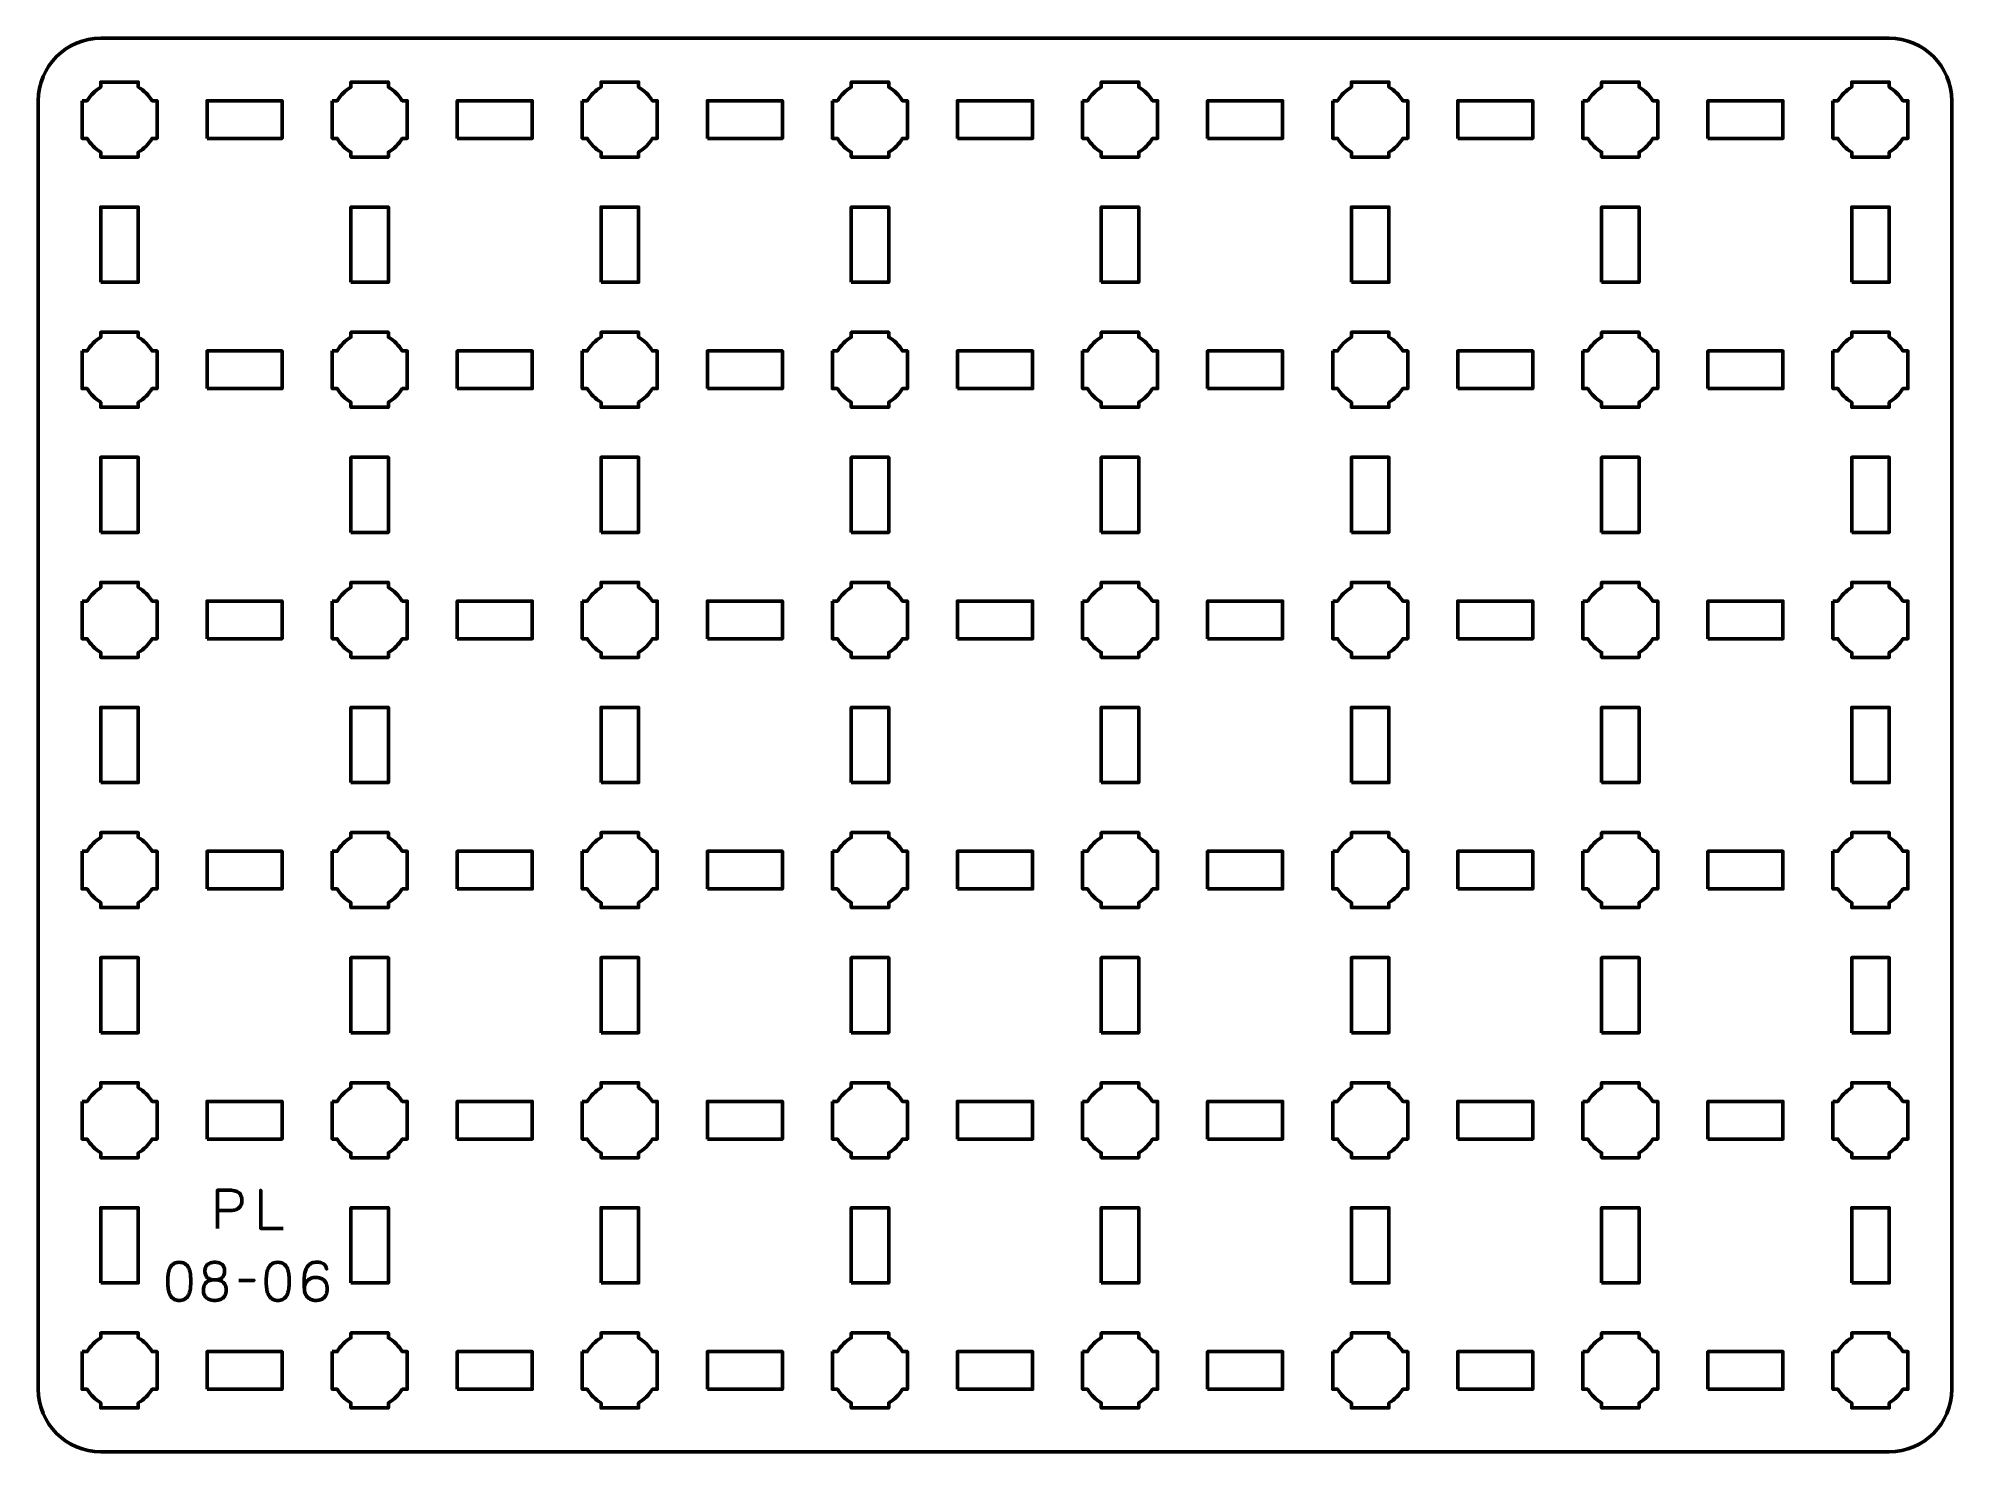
# Model space of a CAD drawing. Header units: centimetres. Extents: x -18.1 to -2.9, y -20.5 to -9.2.
import ezdxf

# ---------------------------------------------------------------- set-up
doc = ezdxf.new("R2010")
doc.units = ezdxf.units.CM
doc.header["$MEASUREMENT"] = 0
doc.layers.add('Layer 1', color=7, linetype='Continuous')

msp = doc.modelspace()

# ---------------------------------------------------------------- linework, layer by layer
at = {"layer": 'Layer 1', "lineweight": 53}
for points in [[(-16.8, -10), (-16.2, -10), (-16.2, -9.7), (-16.8, -9.7), (-16.8, -10)], [(-14.8, -10), (-14.2, -10), (-14.2, -9.7), (-14.8, -9.7), (-14.8, -10)], [(-12.8, -10), (-12.2, -10), (-12.2, -9.7), (-12.8, -9.7), (-12.8, -10)], [(-10.8, -10), (-10.2, -10), (-10.2, -9.7), (-10.8, -9.7), (-10.8, -10)], [(-8.8, -10), (-8.2, -10), (-8.2, -9.7), (-8.8, -9.7), (-8.8, -10)], [(-6.8, -10), (-6.2, -10), (-6.2, -9.7), (-6.8, -9.7), (-6.8, -10)], [(-4.8, -10), (-4.2, -10), (-4.2, -9.7), (-4.8, -9.7), (-4.8, -10)], [(-17.65, -11.15), (-17.35, -11.15), (-17.35, -10.55), (-17.65, -10.55), (-17.65, -11.15)], [(-15.65, -11.15), (-15.35, -11.15), (-15.35, -10.55), (-15.65, -10.55), (-15.65, -11.15)], [(-13.65, -11.15), (-13.35, -11.15), (-13.35, -10.55), (-13.65, -10.55), (-13.65, -11.15)], [(-11.65, -11.15), (-11.35, -11.15), (-11.35, -10.55), (-11.65, -10.55), (-11.65, -11.15)], [(-9.65, -11.15), (-9.35, -11.15), (-9.35, -10.55), (-9.65, -10.55), (-9.65, -11.15)], [(-7.65, -11.15), (-7.35, -11.15), (-7.35, -10.55), (-7.65, -10.55), (-7.65, -11.15)], [(-5.65, -11.15), (-5.35, -11.15), (-5.35, -10.55), (-5.65, -10.55), (-5.65, -11.15)], [(-3.65, -11.15), (-3.35, -11.15), (-3.35, -10.55), (-3.65, -10.55), (-3.65, -11.15)], [(-16.8, -12), (-16.2, -12), (-16.2, -11.7), (-16.8, -11.7), (-16.8, -12)], [(-14.8, -12), (-14.2, -12), (-14.2, -11.7), (-14.8, -11.7), (-14.8, -12)], [(-12.8, -12), (-12.2, -12), (-12.2, -11.7), (-12.8, -11.7), (-12.8, -12)], [(-10.8, -12), (-10.2, -12), (-10.2, -11.7), (-10.8, -11.7), (-10.8, -12)], [(-8.8, -12), (-8.2, -12), (-8.2, -11.7), (-8.8, -11.7), (-8.8, -12)], [(-6.8, -12), (-6.2, -12), (-6.2, -11.7), (-6.8, -11.7), (-6.8, -12)], [(-4.8, -12), (-4.2, -12), (-4.2, -11.7), (-4.8, -11.7), (-4.8, -12)], [(-17.65, -13.15), (-17.35, -13.15), (-17.35, -12.55), (-17.65, -12.55), (-17.65, -13.15)], [(-15.65, -13.15), (-15.35, -13.15), (-15.35, -12.55), (-15.65, -12.55), (-15.65, -13.15)], [(-13.65, -13.15), (-13.35, -13.15), (-13.35, -12.55), (-13.65, -12.55), (-13.65, -13.15)], [(-11.65, -13.15), (-11.35, -13.15), (-11.35, -12.55), (-11.65, -12.55), (-11.65, -13.15)], [(-9.65, -13.15), (-9.35, -13.15), (-9.35, -12.55), (-9.65, -12.55), (-9.65, -13.15)], [(-7.65, -13.15), (-7.35, -13.15), (-7.35, -12.55), (-7.65, -12.55), (-7.65, -13.15)], [(-5.65, -13.15), (-5.35, -13.15), (-5.35, -12.55), (-5.65, -12.55), (-5.65, -13.15)], [(-3.65, -13.15), (-3.35, -13.15), (-3.35, -12.55), (-3.65, -12.55), (-3.65, -13.15)], [(-16.8, -14), (-16.2, -14), (-16.2, -13.7), (-16.8, -13.7), (-16.8, -14)], [(-14.8, -14), (-14.2, -14), (-14.2, -13.7), (-14.8, -13.7), (-14.8, -14)], [(-12.8, -14), (-12.2, -14), (-12.2, -13.7), (-12.8, -13.7), (-12.8, -14)], [(-10.8, -14), (-10.2, -14), (-10.2, -13.7), (-10.8, -13.7), (-10.8, -14)], [(-8.8, -14), (-8.2, -14), (-8.2, -13.7), (-8.8, -13.7), (-8.8, -14)], [(-6.8, -14), (-6.2, -14), (-6.2, -13.7), (-6.8, -13.7), (-6.8, -14)], [(-4.8, -14), (-4.2, -14), (-4.2, -13.7), (-4.8, -13.7), (-4.8, -14)], [(-17.65, -15.15), (-17.35, -15.15), (-17.35, -14.55), (-17.65, -14.55), (-17.65, -15.15)], [(-15.65, -15.15), (-15.35, -15.15), (-15.35, -14.55), (-15.65, -14.55), (-15.65, -15.15)], [(-13.65, -15.15), (-13.35, -15.15), (-13.35, -14.55), (-13.65, -14.55), (-13.65, -15.15)], [(-11.65, -15.15), (-11.35, -15.15), (-11.35, -14.55), (-11.65, -14.55), (-11.65, -15.15)], [(-9.65, -15.15), (-9.35, -15.15), (-9.35, -14.55), (-9.65, -14.55), (-9.65, -15.15)], [(-7.65, -15.15), (-7.35, -15.15), (-7.35, -14.55), (-7.65, -14.55), (-7.65, -15.15)], [(-5.65, -15.15), (-5.35, -15.15), (-5.35, -14.55), (-5.65, -14.55), (-5.65, -15.15)], [(-3.65, -15.15), (-3.35, -15.15), (-3.35, -14.55), (-3.65, -14.55), (-3.65, -15.15)], [(-16.8, -16), (-16.2, -16), (-16.2, -15.7), (-16.8, -15.7), (-16.8, -16)], [(-14.8, -16), (-14.2, -16), (-14.2, -15.7), (-14.8, -15.7), (-14.8, -16)], [(-12.8, -16), (-12.2, -16), (-12.2, -15.7), (-12.8, -15.7), (-12.8, -16)], [(-10.8, -16), (-10.2, -16), (-10.2, -15.7), (-10.8, -15.7), (-10.8, -16)], [(-8.8, -16), (-8.2, -16), (-8.2, -15.7), (-8.8, -15.7), (-8.8, -16)], [(-6.8, -16), (-6.2, -16), (-6.2, -15.7), (-6.8, -15.7), (-6.8, -16)], [(-4.8, -16), (-4.2, -16), (-4.2, -15.7), (-4.8, -15.7), (-4.8, -16)], [(-17.65, -17.15), (-17.35, -17.15), (-17.35, -16.55), (-17.65, -16.55), (-17.65, -17.15)], [(-15.65, -17.15), (-15.35, -17.15), (-15.35, -16.55), (-15.65, -16.55), (-15.65, -17.15)], [(-13.65, -17.15), (-13.35, -17.15), (-13.35, -16.55), (-13.65, -16.55), (-13.65, -17.15)], [(-11.65, -17.15), (-11.35, -17.15), (-11.35, -16.55), (-11.65, -16.55), (-11.65, -17.15)], [(-9.65, -17.15), (-9.35, -17.15), (-9.35, -16.55), (-9.65, -16.55), (-9.65, -17.15)], [(-7.65, -17.15), (-7.35, -17.15), (-7.35, -16.55), (-7.65, -16.55), (-7.65, -17.15)], [(-5.65, -17.15), (-5.35, -17.15), (-5.35, -16.55), (-5.65, -16.55), (-5.65, -17.15)], [(-3.65, -17.15), (-3.35, -17.15), (-3.35, -16.55), (-3.65, -16.55), (-3.65, -17.15)], [(-16.8, -18), (-16.2, -18), (-16.2, -17.7), (-16.8, -17.7), (-16.8, -18)], [(-14.8, -18), (-14.2, -18), (-14.2, -17.7), (-14.8, -17.7), (-14.8, -18)], [(-12.8, -18), (-12.2, -18), (-12.2, -17.7), (-12.8, -17.7), (-12.8, -18)], [(-10.8, -18), (-10.2, -18), (-10.2, -17.7), (-10.8, -17.7), (-10.8, -18)], [(-8.8, -18), (-8.2, -18), (-8.2, -17.7), (-8.8, -17.7), (-8.8, -18)], [(-6.8, -18), (-6.2, -18), (-6.2, -17.7), (-6.8, -17.7), (-6.8, -18)], [(-4.8, -18), (-4.2, -18), (-4.2, -17.7), (-4.8, -17.7), (-4.8, -18)], [(-17.65, -19.15), (-17.35, -19.15), (-17.35, -18.55), (-17.65, -18.55), (-17.65, -19.15)], [(-15.65, -19.15), (-15.35, -19.15), (-15.35, -18.55), (-15.65, -18.55), (-15.65, -19.15)], [(-13.65, -19.15), (-13.35, -19.15), (-13.35, -18.55), (-13.65, -18.55), (-13.65, -19.15)], [(-11.65, -19.15), (-11.35, -19.15), (-11.35, -18.55), (-11.65, -18.55), (-11.65, -19.15)], [(-9.65, -19.15), (-9.35, -19.15), (-9.35, -18.55), (-9.65, -18.55), (-9.65, -19.15)], [(-7.65, -19.15), (-7.35, -19.15), (-7.35, -18.55), (-7.65, -18.55), (-7.65, -19.15)], [(-5.65, -19.15), (-5.35, -19.15), (-5.35, -18.55), (-5.65, -18.55), (-5.65, -19.15)], [(-3.65, -19.15), (-3.35, -19.15), (-3.35, -18.55), (-3.65, -18.55), (-3.65, -19.15)], [(-16.8, -20), (-16.2, -20), (-16.2, -19.7), (-16.8, -19.7), (-16.8, -20)], [(-14.8, -20), (-14.2, -20), (-14.2, -19.7), (-14.8, -19.7), (-14.8, -20)], [(-12.8, -20), (-12.2, -20), (-12.2, -19.7), (-12.8, -19.7), (-12.8, -20)], [(-10.8, -20), (-10.2, -20), (-10.2, -19.7), (-10.8, -19.7), (-10.8, -20)], [(-8.8, -20), (-8.2, -20), (-8.2, -19.7), (-8.8, -19.7), (-8.8, -20)], [(-6.8, -20), (-6.2, -20), (-6.2, -19.7), (-6.8, -19.7), (-6.8, -20)], [(-4.8, -20), (-4.2, -20), (-4.2, -19.7), (-4.8, -19.7), (-4.8, -20)]]:
    msp.add_lwpolyline(points, close=True, dxfattribs=at)
for points, knots in [([(-18.15, -20), (-18.15, -20), (-18.15, -9.7), (-18.15, -9.7), (-18.15, -9.7), (-18.15, -9.42391), (-17.92609, -9.2), (-17.65, -9.2), (-17.65, -9.2), (-17.65, -9.2), (-3.35, -9.2), (-3.35, -9.2), (-3.35, -9.2), (-3.07391, -9.2), (-2.85, -9.42391), (-2.85, -9.7), (-2.85, -9.7), (-2.85, -9.7), (-2.85, -20), (-2.85, -20), (-2.85, -20), (-2.85, -20.27609), (-3.07391, -20.5), (-3.35, -20.5), (-3.35, -20.5), (-3.35, -20.5), (-17.65, -20.5), (-17.65, -20.5), (-17.65, -20.5), (-17.92609, -20.5), (-18.15, -20.27609), (-18.15, -20)], [0, 0, 0, 0, 0.125, 0.125, 0.125, 0.125, 0.25, 0.25, 0.25, 0.25, 0.375, 0.375, 0.375, 0.375, 0.5, 0.5, 0.5, 0.5, 0.625, 0.625, 0.625, 0.625, 0.75, 0.75, 0.75, 0.75, 0.875, 0.875, 0.875, 0.875, 1, 1, 1, 1]), ([(-17.8, -9.7), (-17.8, -9.7), (-17.75985, -9.7), (-17.75985, -9.7), (-17.75985, -9.7), (-17.7335, -9.65447), (-17.69553, -9.6165), (-17.65, -9.59015), (-17.65, -9.59015), (-17.65, -9.59015), (-17.65, -9.55), (-17.65, -9.55), (-17.65, -9.55), (-17.65, -9.55), (-17.5, -9.55), (-17.5, -9.55), (-17.5, -9.55), (-17.5, -9.55), (-17.35, -9.55), (-17.35, -9.55), (-17.35, -9.55), (-17.35, -9.55), (-17.35, -9.59015), (-17.35, -9.59015), (-17.35, -9.59015), (-17.30447, -9.6165), (-17.2665, -9.65447), (-17.24015, -9.7), (-17.24015, -9.7), (-17.24015, -9.7), (-17.2, -9.7), (-17.2, -9.7), (-17.2, -9.7), (-17.2, -9.7), (-17.2, -9.85), (-17.2, -9.85), (-17.2, -9.85), (-17.2, -9.85), (-17.2, -10), (-17.2, -10), (-17.2, -10), (-17.2, -10), (-17.24015, -10), (-17.24015, -10), (-17.24015, -10), (-17.2665, -10.04553), (-17.30447, -10.0835), (-17.35, -10.10985), (-17.35, -10.10985), (-17.35, -10.10985), (-17.35, -10.15), (-17.35, -10.15), (-17.35, -10.15), (-17.35, -10.15), (-17.5, -10.15), (-17.5, -10.15), (-17.5, -10.15), (-17.5, -10.15), (-17.65, -10.15), (-17.65, -10.15), (-17.65, -10.15), (-17.65, -10.15), (-17.65, -10.10985), (-17.65, -10.10985), (-17.65, -10.10985), (-17.69553, -10.0835), (-17.7335, -10.04553), (-17.75985, -10), (-17.75985, -10), (-17.75985, -10), (-17.8, -10), (-17.8, -10), (-17.8, -10), (-17.8, -10), (-17.8, -9.85), (-17.8, -9.85), (-17.8, -9.85), (-17.8, -9.85), (-17.8, -9.7), (-17.8, -9.7)], [0, 0, 0, 0, 0.05, 0.05, 0.05, 0.05, 0.1, 0.1, 0.1, 0.1, 0.15, 0.15, 0.15, 0.15, 0.2, 0.2, 0.2, 0.2, 0.25, 0.25, 0.25, 0.25, 0.3, 0.3, 0.3, 0.3, 0.35, 0.35, 0.35, 0.35, 0.4, 0.4, 0.4, 0.4, 0.45, 0.45, 0.45, 0.45, 0.5, 0.5, 0.5, 0.5, 0.55, 0.55, 0.55, 0.55, 0.6, 0.6, 0.6, 0.6, 0.65, 0.65, 0.65, 0.65, 0.7, 0.7, 0.7, 0.7, 0.75, 0.75, 0.75, 0.75, 0.8, 0.8, 0.8, 0.8, 0.85, 0.85, 0.85, 0.85, 0.9, 0.9, 0.9, 0.9, 0.95, 0.95, 0.95, 0.95, 1, 1, 1, 1]), ([(-15.8, -9.7), (-15.8, -9.7), (-15.75985, -9.7), (-15.75985, -9.7), (-15.75985, -9.7), (-15.7335, -9.65447), (-15.69553, -9.6165), (-15.65, -9.59015), (-15.65, -9.59015), (-15.65, -9.59015), (-15.65, -9.55), (-15.65, -9.55), (-15.65, -9.55), (-15.65, -9.55), (-15.5, -9.55), (-15.5, -9.55), (-15.5, -9.55), (-15.5, -9.55), (-15.35, -9.55), (-15.35, -9.55), (-15.35, -9.55), (-15.35, -9.55), (-15.35, -9.59015), (-15.35, -9.59015), (-15.35, -9.59015), (-15.30447, -9.6165), (-15.2665, -9.65447), (-15.24015, -9.7), (-15.24015, -9.7), (-15.24015, -9.7), (-15.2, -9.7), (-15.2, -9.7), (-15.2, -9.7), (-15.2, -9.7), (-15.2, -9.85), (-15.2, -9.85), (-15.2, -9.85), (-15.2, -9.85), (-15.2, -10), (-15.2, -10), (-15.2, -10), (-15.2, -10), (-15.24015, -10), (-15.24015, -10), (-15.24015, -10), (-15.2665, -10.04553), (-15.30447, -10.0835), (-15.35, -10.10985), (-15.35, -10.10985), (-15.35, -10.10985), (-15.35, -10.15), (-15.35, -10.15), (-15.35, -10.15), (-15.35, -10.15), (-15.5, -10.15), (-15.5, -10.15), (-15.5, -10.15), (-15.5, -10.15), (-15.65, -10.15), (-15.65, -10.15), (-15.65, -10.15), (-15.65, -10.15), (-15.65, -10.10985), (-15.65, -10.10985), (-15.65, -10.10985), (-15.69553, -10.0835), (-15.7335, -10.04553), (-15.75985, -10), (-15.75985, -10), (-15.75985, -10), (-15.8, -10), (-15.8, -10), (-15.8, -10), (-15.8, -10), (-15.8, -9.85), (-15.8, -9.85), (-15.8, -9.85), (-15.8, -9.85), (-15.8, -9.7), (-15.8, -9.7)], [0, 0, 0, 0, 0.05, 0.05, 0.05, 0.05, 0.1, 0.1, 0.1, 0.1, 0.15, 0.15, 0.15, 0.15, 0.2, 0.2, 0.2, 0.2, 0.25, 0.25, 0.25, 0.25, 0.3, 0.3, 0.3, 0.3, 0.35, 0.35, 0.35, 0.35, 0.4, 0.4, 0.4, 0.4, 0.45, 0.45, 0.45, 0.45, 0.5, 0.5, 0.5, 0.5, 0.55, 0.55, 0.55, 0.55, 0.6, 0.6, 0.6, 0.6, 0.65, 0.65, 0.65, 0.65, 0.7, 0.7, 0.7, 0.7, 0.75, 0.75, 0.75, 0.75, 0.8, 0.8, 0.8, 0.8, 0.85, 0.85, 0.85, 0.85, 0.9, 0.9, 0.9, 0.9, 0.95, 0.95, 0.95, 0.95, 1, 1, 1, 1]), ([(-13.8, -9.7), (-13.8, -9.7), (-13.75985, -9.7), (-13.75985, -9.7), (-13.75985, -9.7), (-13.7335, -9.65447), (-13.69553, -9.6165), (-13.65, -9.59015), (-13.65, -9.59015), (-13.65, -9.59015), (-13.65, -9.55), (-13.65, -9.55), (-13.65, -9.55), (-13.65, -9.55), (-13.5, -9.55), (-13.5, -9.55), (-13.5, -9.55), (-13.5, -9.55), (-13.35, -9.55), (-13.35, -9.55), (-13.35, -9.55), (-13.35, -9.55), (-13.35, -9.59015), (-13.35, -9.59015), (-13.35, -9.59015), (-13.30447, -9.6165), (-13.2665, -9.65447), (-13.24015, -9.7), (-13.24015, -9.7), (-13.24015, -9.7), (-13.2, -9.7), (-13.2, -9.7), (-13.2, -9.7), (-13.2, -9.7), (-13.2, -9.85), (-13.2, -9.85), (-13.2, -9.85), (-13.2, -9.85), (-13.2, -10), (-13.2, -10), (-13.2, -10), (-13.2, -10), (-13.24015, -10), (-13.24015, -10), (-13.24015, -10), (-13.2665, -10.04553), (-13.30447, -10.0835), (-13.35, -10.10985), (-13.35, -10.10985), (-13.35, -10.10985), (-13.35, -10.15), (-13.35, -10.15), (-13.35, -10.15), (-13.35, -10.15), (-13.5, -10.15), (-13.5, -10.15), (-13.5, -10.15), (-13.5, -10.15), (-13.65, -10.15), (-13.65, -10.15), (-13.65, -10.15), (-13.65, -10.15), (-13.65, -10.10985), (-13.65, -10.10985), (-13.65, -10.10985), (-13.69553, -10.0835), (-13.7335, -10.04553), (-13.75985, -10), (-13.75985, -10), (-13.75985, -10), (-13.8, -10), (-13.8, -10), (-13.8, -10), (-13.8, -10), (-13.8, -9.85), (-13.8, -9.85), (-13.8, -9.85), (-13.8, -9.85), (-13.8, -9.7), (-13.8, -9.7)], [0, 0, 0, 0, 0.05, 0.05, 0.05, 0.05, 0.1, 0.1, 0.1, 0.1, 0.15, 0.15, 0.15, 0.15, 0.2, 0.2, 0.2, 0.2, 0.25, 0.25, 0.25, 0.25, 0.3, 0.3, 0.3, 0.3, 0.35, 0.35, 0.35, 0.35, 0.4, 0.4, 0.4, 0.4, 0.45, 0.45, 0.45, 0.45, 0.5, 0.5, 0.5, 0.5, 0.55, 0.55, 0.55, 0.55, 0.6, 0.6, 0.6, 0.6, 0.65, 0.65, 0.65, 0.65, 0.7, 0.7, 0.7, 0.7, 0.75, 0.75, 0.75, 0.75, 0.8, 0.8, 0.8, 0.8, 0.85, 0.85, 0.85, 0.85, 0.9, 0.9, 0.9, 0.9, 0.95, 0.95, 0.95, 0.95, 1, 1, 1, 1]), ([(-11.8, -9.7), (-11.8, -9.7), (-11.75985, -9.7), (-11.75985, -9.7), (-11.75985, -9.7), (-11.7335, -9.65447), (-11.69553, -9.6165), (-11.65, -9.59015), (-11.65, -9.59015), (-11.65, -9.59015), (-11.65, -9.55), (-11.65, -9.55), (-11.65, -9.55), (-11.65, -9.55), (-11.5, -9.55), (-11.5, -9.55), (-11.5, -9.55), (-11.5, -9.55), (-11.35, -9.55), (-11.35, -9.55), (-11.35, -9.55), (-11.35, -9.55), (-11.35, -9.59015), (-11.35, -9.59015), (-11.35, -9.59015), (-11.30447, -9.6165), (-11.2665, -9.65447), (-11.24015, -9.7), (-11.24015, -9.7), (-11.24015, -9.7), (-11.2, -9.7), (-11.2, -9.7), (-11.2, -9.7), (-11.2, -9.7), (-11.2, -9.85), (-11.2, -9.85), (-11.2, -9.85), (-11.2, -9.85), (-11.2, -10), (-11.2, -10), (-11.2, -10), (-11.2, -10), (-11.24015, -10), (-11.24015, -10), (-11.24015, -10), (-11.2665, -10.04553), (-11.30447, -10.0835), (-11.35, -10.10985), (-11.35, -10.10985), (-11.35, -10.10985), (-11.35, -10.15), (-11.35, -10.15), (-11.35, -10.15), (-11.35, -10.15), (-11.5, -10.15), (-11.5, -10.15), (-11.5, -10.15), (-11.5, -10.15), (-11.65, -10.15), (-11.65, -10.15), (-11.65, -10.15), (-11.65, -10.15), (-11.65, -10.10985), (-11.65, -10.10985), (-11.65, -10.10985), (-11.69553, -10.0835), (-11.7335, -10.04553), (-11.75985, -10), (-11.75985, -10), (-11.75985, -10), (-11.8, -10), (-11.8, -10), (-11.8, -10), (-11.8, -10), (-11.8, -9.85), (-11.8, -9.85), (-11.8, -9.85), (-11.8, -9.85), (-11.8, -9.7), (-11.8, -9.7)], [0, 0, 0, 0, 0.05, 0.05, 0.05, 0.05, 0.1, 0.1, 0.1, 0.1, 0.15, 0.15, 0.15, 0.15, 0.2, 0.2, 0.2, 0.2, 0.25, 0.25, 0.25, 0.25, 0.3, 0.3, 0.3, 0.3, 0.35, 0.35, 0.35, 0.35, 0.4, 0.4, 0.4, 0.4, 0.45, 0.45, 0.45, 0.45, 0.5, 0.5, 0.5, 0.5, 0.55, 0.55, 0.55, 0.55, 0.6, 0.6, 0.6, 0.6, 0.65, 0.65, 0.65, 0.65, 0.7, 0.7, 0.7, 0.7, 0.75, 0.75, 0.75, 0.75, 0.8, 0.8, 0.8, 0.8, 0.85, 0.85, 0.85, 0.85, 0.9, 0.9, 0.9, 0.9, 0.95, 0.95, 0.95, 0.95, 1, 1, 1, 1]), ([(-9.8, -9.7), (-9.8, -9.7), (-9.75985, -9.7), (-9.75985, -9.7), (-9.75985, -9.7), (-9.7335, -9.65447), (-9.69553, -9.6165), (-9.65, -9.59015), (-9.65, -9.59015), (-9.65, -9.59015), (-9.65, -9.55), (-9.65, -9.55), (-9.65, -9.55), (-9.65, -9.55), (-9.5, -9.55), (-9.5, -9.55), (-9.5, -9.55), (-9.5, -9.55), (-9.35, -9.55), (-9.35, -9.55), (-9.35, -9.55), (-9.35, -9.55), (-9.35, -9.59015), (-9.35, -9.59015), (-9.35, -9.59015), (-9.30447, -9.6165), (-9.2665, -9.65447), (-9.24015, -9.7), (-9.24015, -9.7), (-9.24015, -9.7), (-9.2, -9.7), (-9.2, -9.7), (-9.2, -9.7), (-9.2, -9.7), (-9.2, -9.85), (-9.2, -9.85), (-9.2, -9.85), (-9.2, -9.85), (-9.2, -10), (-9.2, -10), (-9.2, -10), (-9.2, -10), (-9.24015, -10), (-9.24015, -10), (-9.24015, -10), (-9.2665, -10.04553), (-9.30447, -10.0835), (-9.35, -10.10985), (-9.35, -10.10985), (-9.35, -10.10985), (-9.35, -10.15), (-9.35, -10.15), (-9.35, -10.15), (-9.35, -10.15), (-9.5, -10.15), (-9.5, -10.15), (-9.5, -10.15), (-9.5, -10.15), (-9.65, -10.15), (-9.65, -10.15), (-9.65, -10.15), (-9.65, -10.15), (-9.65, -10.10985), (-9.65, -10.10985), (-9.65, -10.10985), (-9.69553, -10.0835), (-9.7335, -10.04553), (-9.75985, -10), (-9.75985, -10), (-9.75985, -10), (-9.8, -10), (-9.8, -10), (-9.8, -10), (-9.8, -10), (-9.8, -9.85), (-9.8, -9.85), (-9.8, -9.85), (-9.8, -9.85), (-9.8, -9.7), (-9.8, -9.7)], [0, 0, 0, 0, 0.05, 0.05, 0.05, 0.05, 0.1, 0.1, 0.1, 0.1, 0.15, 0.15, 0.15, 0.15, 0.2, 0.2, 0.2, 0.2, 0.25, 0.25, 0.25, 0.25, 0.3, 0.3, 0.3, 0.3, 0.35, 0.35, 0.35, 0.35, 0.4, 0.4, 0.4, 0.4, 0.45, 0.45, 0.45, 0.45, 0.5, 0.5, 0.5, 0.5, 0.55, 0.55, 0.55, 0.55, 0.6, 0.6, 0.6, 0.6, 0.65, 0.65, 0.65, 0.65, 0.7, 0.7, 0.7, 0.7, 0.75, 0.75, 0.75, 0.75, 0.8, 0.8, 0.8, 0.8, 0.85, 0.85, 0.85, 0.85, 0.9, 0.9, 0.9, 0.9, 0.95, 0.95, 0.95, 0.95, 1, 1, 1, 1]), ([(-7.8, -9.7), (-7.8, -9.7), (-7.75985, -9.7), (-7.75985, -9.7), (-7.75985, -9.7), (-7.7335, -9.65447), (-7.69553, -9.6165), (-7.65, -9.59015), (-7.65, -9.59015), (-7.65, -9.59015), (-7.65, -9.55), (-7.65, -9.55), (-7.65, -9.55), (-7.65, -9.55), (-7.5, -9.55), (-7.5, -9.55), (-7.5, -9.55), (-7.5, -9.55), (-7.35, -9.55), (-7.35, -9.55), (-7.35, -9.55), (-7.35, -9.55), (-7.35, -9.59015), (-7.35, -9.59015), (-7.35, -9.59015), (-7.30447, -9.6165), (-7.2665, -9.65447), (-7.24015, -9.7), (-7.24015, -9.7), (-7.24015, -9.7), (-7.2, -9.7), (-7.2, -9.7), (-7.2, -9.7), (-7.2, -9.7), (-7.2, -9.85), (-7.2, -9.85), (-7.2, -9.85), (-7.2, -9.85), (-7.2, -10), (-7.2, -10), (-7.2, -10), (-7.2, -10), (-7.24015, -10), (-7.24015, -10), (-7.24015, -10), (-7.2665, -10.04553), (-7.30447, -10.0835), (-7.35, -10.10985), (-7.35, -10.10985), (-7.35, -10.10985), (-7.35, -10.15), (-7.35, -10.15), (-7.35, -10.15), (-7.35, -10.15), (-7.5, -10.15), (-7.5, -10.15), (-7.5, -10.15), (-7.5, -10.15), (-7.65, -10.15), (-7.65, -10.15), (-7.65, -10.15), (-7.65, -10.15), (-7.65, -10.10985), (-7.65, -10.10985), (-7.65, -10.10985), (-7.69553, -10.0835), (-7.7335, -10.04553), (-7.75985, -10), (-7.75985, -10), (-7.75985, -10), (-7.8, -10), (-7.8, -10), (-7.8, -10), (-7.8, -10), (-7.8, -9.85), (-7.8, -9.85), (-7.8, -9.85), (-7.8, -9.85), (-7.8, -9.7), (-7.8, -9.7)], [0, 0, 0, 0, 0.05, 0.05, 0.05, 0.05, 0.1, 0.1, 0.1, 0.1, 0.15, 0.15, 0.15, 0.15, 0.2, 0.2, 0.2, 0.2, 0.25, 0.25, 0.25, 0.25, 0.3, 0.3, 0.3, 0.3, 0.35, 0.35, 0.35, 0.35, 0.4, 0.4, 0.4, 0.4, 0.45, 0.45, 0.45, 0.45, 0.5, 0.5, 0.5, 0.5, 0.55, 0.55, 0.55, 0.55, 0.6, 0.6, 0.6, 0.6, 0.65, 0.65, 0.65, 0.65, 0.7, 0.7, 0.7, 0.7, 0.75, 0.75, 0.75, 0.75, 0.8, 0.8, 0.8, 0.8, 0.85, 0.85, 0.85, 0.85, 0.9, 0.9, 0.9, 0.9, 0.95, 0.95, 0.95, 0.95, 1, 1, 1, 1]), ([(-5.8, -9.7), (-5.8, -9.7), (-5.75985, -9.7), (-5.75985, -9.7), (-5.75985, -9.7), (-5.7335, -9.65447), (-5.69553, -9.6165), (-5.65, -9.59015), (-5.65, -9.59015), (-5.65, -9.59015), (-5.65, -9.55), (-5.65, -9.55), (-5.65, -9.55), (-5.65, -9.55), (-5.5, -9.55), (-5.5, -9.55), (-5.5, -9.55), (-5.5, -9.55), (-5.35, -9.55), (-5.35, -9.55), (-5.35, -9.55), (-5.35, -9.55), (-5.35, -9.59015), (-5.35, -9.59015), (-5.35, -9.59015), (-5.30447, -9.6165), (-5.2665, -9.65447), (-5.24015, -9.7), (-5.24015, -9.7), (-5.24015, -9.7), (-5.2, -9.7), (-5.2, -9.7), (-5.2, -9.7), (-5.2, -9.7), (-5.2, -9.85), (-5.2, -9.85), (-5.2, -9.85), (-5.2, -9.85), (-5.2, -10), (-5.2, -10), (-5.2, -10), (-5.2, -10), (-5.24015, -10), (-5.24015, -10), (-5.24015, -10), (-5.2665, -10.04553), (-5.30447, -10.0835), (-5.35, -10.10985), (-5.35, -10.10985), (-5.35, -10.10985), (-5.35, -10.15), (-5.35, -10.15), (-5.35, -10.15), (-5.35, -10.15), (-5.5, -10.15), (-5.5, -10.15), (-5.5, -10.15), (-5.5, -10.15), (-5.65, -10.15), (-5.65, -10.15), (-5.65, -10.15), (-5.65, -10.15), (-5.65, -10.10985), (-5.65, -10.10985), (-5.65, -10.10985), (-5.69553, -10.0835), (-5.7335, -10.04553), (-5.75985, -10), (-5.75985, -10), (-5.75985, -10), (-5.8, -10), (-5.8, -10), (-5.8, -10), (-5.8, -10), (-5.8, -9.85), (-5.8, -9.85), (-5.8, -9.85), (-5.8, -9.85), (-5.8, -9.7), (-5.8, -9.7)], [0, 0, 0, 0, 0.05, 0.05, 0.05, 0.05, 0.1, 0.1, 0.1, 0.1, 0.15, 0.15, 0.15, 0.15, 0.2, 0.2, 0.2, 0.2, 0.25, 0.25, 0.25, 0.25, 0.3, 0.3, 0.3, 0.3, 0.35, 0.35, 0.35, 0.35, 0.4, 0.4, 0.4, 0.4, 0.45, 0.45, 0.45, 0.45, 0.5, 0.5, 0.5, 0.5, 0.55, 0.55, 0.55, 0.55, 0.6, 0.6, 0.6, 0.6, 0.65, 0.65, 0.65, 0.65, 0.7, 0.7, 0.7, 0.7, 0.75, 0.75, 0.75, 0.75, 0.8, 0.8, 0.8, 0.8, 0.85, 0.85, 0.85, 0.85, 0.9, 0.9, 0.9, 0.9, 0.95, 0.95, 0.95, 0.95, 1, 1, 1, 1]), ([(-3.8, -9.7), (-3.8, -9.7), (-3.75985, -9.7), (-3.75985, -9.7), (-3.75985, -9.7), (-3.7335, -9.65447), (-3.69553, -9.6165), (-3.65, -9.59015), (-3.65, -9.59015), (-3.65, -9.59015), (-3.65, -9.55), (-3.65, -9.55), (-3.65, -9.55), (-3.65, -9.55), (-3.5, -9.55), (-3.5, -9.55), (-3.5, -9.55), (-3.5, -9.55), (-3.35, -9.55), (-3.35, -9.55), (-3.35, -9.55), (-3.35, -9.55), (-3.35, -9.59015), (-3.35, -9.59015), (-3.35, -9.59015), (-3.30447, -9.6165), (-3.2665, -9.65447), (-3.24015, -9.7), (-3.24015, -9.7), (-3.24015, -9.7), (-3.2, -9.7), (-3.2, -9.7), (-3.2, -9.7), (-3.2, -9.7), (-3.2, -9.85), (-3.2, -9.85), (-3.2, -9.85), (-3.2, -9.85), (-3.2, -10), (-3.2, -10), (-3.2, -10), (-3.2, -10), (-3.24015, -10), (-3.24015, -10), (-3.24015, -10), (-3.2665, -10.04553), (-3.30447, -10.0835), (-3.35, -10.10985), (-3.35, -10.10985), (-3.35, -10.10985), (-3.35, -10.15), (-3.35, -10.15), (-3.35, -10.15), (-3.35, -10.15), (-3.5, -10.15), (-3.5, -10.15), (-3.5, -10.15), (-3.5, -10.15), (-3.65, -10.15), (-3.65, -10.15), (-3.65, -10.15), (-3.65, -10.15), (-3.65, -10.10985), (-3.65, -10.10985), (-3.65, -10.10985), (-3.69553, -10.0835), (-3.7335, -10.04553), (-3.75985, -10), (-3.75985, -10), (-3.75985, -10), (-3.8, -10), (-3.8, -10), (-3.8, -10), (-3.8, -10), (-3.8, -9.85), (-3.8, -9.85), (-3.8, -9.85), (-3.8, -9.85), (-3.8, -9.7), (-3.8, -9.7)], [0, 0, 0, 0, 0.05, 0.05, 0.05, 0.05, 0.1, 0.1, 0.1, 0.1, 0.15, 0.15, 0.15, 0.15, 0.2, 0.2, 0.2, 0.2, 0.25, 0.25, 0.25, 0.25, 0.3, 0.3, 0.3, 0.3, 0.35, 0.35, 0.35, 0.35, 0.4, 0.4, 0.4, 0.4, 0.45, 0.45, 0.45, 0.45, 0.5, 0.5, 0.5, 0.5, 0.55, 0.55, 0.55, 0.55, 0.6, 0.6, 0.6, 0.6, 0.65, 0.65, 0.65, 0.65, 0.7, 0.7, 0.7, 0.7, 0.75, 0.75, 0.75, 0.75, 0.8, 0.8, 0.8, 0.8, 0.85, 0.85, 0.85, 0.85, 0.9, 0.9, 0.9, 0.9, 0.95, 0.95, 0.95, 0.95, 1, 1, 1, 1]), ([(-17.8, -11.7), (-17.8, -11.7), (-17.75985, -11.7), (-17.75985, -11.7), (-17.75985, -11.7), (-17.7335, -11.65447), (-17.69553, -11.6165), (-17.65, -11.59015), (-17.65, -11.59015), (-17.65, -11.59015), (-17.65, -11.55), (-17.65, -11.55), (-17.65, -11.55), (-17.65, -11.55), (-17.5, -11.55), (-17.5, -11.55), (-17.5, -11.55), (-17.5, -11.55), (-17.35, -11.55), (-17.35, -11.55), (-17.35, -11.55), (-17.35, -11.55), (-17.35, -11.59015), (-17.35, -11.59015), (-17.35, -11.59015), (-17.30447, -11.6165), (-17.2665, -11.65447), (-17.24015, -11.7), (-17.24015, -11.7), (-17.24015, -11.7), (-17.2, -11.7), (-17.2, -11.7), (-17.2, -11.7), (-17.2, -11.7), (-17.2, -11.85), (-17.2, -11.85), (-17.2, -11.85), (-17.2, -11.85), (-17.2, -12), (-17.2, -12), (-17.2, -12), (-17.2, -12), (-17.24015, -12), (-17.24015, -12), (-17.24015, -12), (-17.2665, -12.04553), (-17.30447, -12.0835), (-17.35, -12.10985), (-17.35, -12.10985), (-17.35, -12.10985), (-17.35, -12.15), (-17.35, -12.15), (-17.35, -12.15), (-17.35, -12.15), (-17.5, -12.15), (-17.5, -12.15), (-17.5, -12.15), (-17.5, -12.15), (-17.65, -12.15), (-17.65, -12.15), (-17.65, -12.15), (-17.65, -12.15), (-17.65, -12.10985), (-17.65, -12.10985), (-17.65, -12.10985), (-17.69553, -12.0835), (-17.7335, -12.04553), (-17.75985, -12), (-17.75985, -12), (-17.75985, -12), (-17.8, -12), (-17.8, -12), (-17.8, -12), (-17.8, -12), (-17.8, -11.85), (-17.8, -11.85), (-17.8, -11.85), (-17.8, -11.85), (-17.8, -11.7), (-17.8, -11.7)], [0, 0, 0, 0, 0.05, 0.05, 0.05, 0.05, 0.1, 0.1, 0.1, 0.1, 0.15, 0.15, 0.15, 0.15, 0.2, 0.2, 0.2, 0.2, 0.25, 0.25, 0.25, 0.25, 0.3, 0.3, 0.3, 0.3, 0.35, 0.35, 0.35, 0.35, 0.4, 0.4, 0.4, 0.4, 0.45, 0.45, 0.45, 0.45, 0.5, 0.5, 0.5, 0.5, 0.55, 0.55, 0.55, 0.55, 0.6, 0.6, 0.6, 0.6, 0.65, 0.65, 0.65, 0.65, 0.7, 0.7, 0.7, 0.7, 0.75, 0.75, 0.75, 0.75, 0.8, 0.8, 0.8, 0.8, 0.85, 0.85, 0.85, 0.85, 0.9, 0.9, 0.9, 0.9, 0.95, 0.95, 0.95, 0.95, 1, 1, 1, 1]), ([(-15.8, -11.7), (-15.8, -11.7), (-15.75985, -11.7), (-15.75985, -11.7), (-15.75985, -11.7), (-15.7335, -11.65447), (-15.69553, -11.6165), (-15.65, -11.59015), (-15.65, -11.59015), (-15.65, -11.59015), (-15.65, -11.55), (-15.65, -11.55), (-15.65, -11.55), (-15.65, -11.55), (-15.5, -11.55), (-15.5, -11.55), (-15.5, -11.55), (-15.5, -11.55), (-15.35, -11.55), (-15.35, -11.55), (-15.35, -11.55), (-15.35, -11.55), (-15.35, -11.59015), (-15.35, -11.59015), (-15.35, -11.59015), (-15.30447, -11.6165), (-15.2665, -11.65447), (-15.24015, -11.7), (-15.24015, -11.7), (-15.24015, -11.7), (-15.2, -11.7), (-15.2, -11.7), (-15.2, -11.7), (-15.2, -11.7), (-15.2, -11.85), (-15.2, -11.85), (-15.2, -11.85), (-15.2, -11.85), (-15.2, -12), (-15.2, -12), (-15.2, -12), (-15.2, -12), (-15.24015, -12), (-15.24015, -12), (-15.24015, -12), (-15.2665, -12.04553), (-15.30447, -12.0835), (-15.35, -12.10985), (-15.35, -12.10985), (-15.35, -12.10985), (-15.35, -12.15), (-15.35, -12.15), (-15.35, -12.15), (-15.35, -12.15), (-15.5, -12.15), (-15.5, -12.15), (-15.5, -12.15), (-15.5, -12.15), (-15.65, -12.15), (-15.65, -12.15), (-15.65, -12.15), (-15.65, -12.15), (-15.65, -12.10985), (-15.65, -12.10985), (-15.65, -12.10985), (-15.69553, -12.0835), (-15.7335, -12.04553), (-15.75985, -12), (-15.75985, -12), (-15.75985, -12), (-15.8, -12), (-15.8, -12), (-15.8, -12), (-15.8, -12), (-15.8, -11.85), (-15.8, -11.85), (-15.8, -11.85), (-15.8, -11.85), (-15.8, -11.7), (-15.8, -11.7)], [0, 0, 0, 0, 0.05, 0.05, 0.05, 0.05, 0.1, 0.1, 0.1, 0.1, 0.15, 0.15, 0.15, 0.15, 0.2, 0.2, 0.2, 0.2, 0.25, 0.25, 0.25, 0.25, 0.3, 0.3, 0.3, 0.3, 0.35, 0.35, 0.35, 0.35, 0.4, 0.4, 0.4, 0.4, 0.45, 0.45, 0.45, 0.45, 0.5, 0.5, 0.5, 0.5, 0.55, 0.55, 0.55, 0.55, 0.6, 0.6, 0.6, 0.6, 0.65, 0.65, 0.65, 0.65, 0.7, 0.7, 0.7, 0.7, 0.75, 0.75, 0.75, 0.75, 0.8, 0.8, 0.8, 0.8, 0.85, 0.85, 0.85, 0.85, 0.9, 0.9, 0.9, 0.9, 0.95, 0.95, 0.95, 0.95, 1, 1, 1, 1]), ([(-13.8, -11.7), (-13.8, -11.7), (-13.75985, -11.7), (-13.75985, -11.7), (-13.75985, -11.7), (-13.7335, -11.65447), (-13.69553, -11.6165), (-13.65, -11.59015), (-13.65, -11.59015), (-13.65, -11.59015), (-13.65, -11.55), (-13.65, -11.55), (-13.65, -11.55), (-13.65, -11.55), (-13.5, -11.55), (-13.5, -11.55), (-13.5, -11.55), (-13.5, -11.55), (-13.35, -11.55), (-13.35, -11.55), (-13.35, -11.55), (-13.35, -11.55), (-13.35, -11.59015), (-13.35, -11.59015), (-13.35, -11.59015), (-13.30447, -11.6165), (-13.2665, -11.65447), (-13.24015, -11.7), (-13.24015, -11.7), (-13.24015, -11.7), (-13.2, -11.7), (-13.2, -11.7), (-13.2, -11.7), (-13.2, -11.7), (-13.2, -11.85), (-13.2, -11.85), (-13.2, -11.85), (-13.2, -11.85), (-13.2, -12), (-13.2, -12), (-13.2, -12), (-13.2, -12), (-13.24015, -12), (-13.24015, -12), (-13.24015, -12), (-13.2665, -12.04553), (-13.30447, -12.0835), (-13.35, -12.10985), (-13.35, -12.10985), (-13.35, -12.10985), (-13.35, -12.15), (-13.35, -12.15), (-13.35, -12.15), (-13.35, -12.15), (-13.5, -12.15), (-13.5, -12.15), (-13.5, -12.15), (-13.5, -12.15), (-13.65, -12.15), (-13.65, -12.15), (-13.65, -12.15), (-13.65, -12.15), (-13.65, -12.10985), (-13.65, -12.10985), (-13.65, -12.10985), (-13.69553, -12.0835), (-13.7335, -12.04553), (-13.75985, -12), (-13.75985, -12), (-13.75985, -12), (-13.8, -12), (-13.8, -12), (-13.8, -12), (-13.8, -12), (-13.8, -11.85), (-13.8, -11.85), (-13.8, -11.85), (-13.8, -11.85), (-13.8, -11.7), (-13.8, -11.7)], [0, 0, 0, 0, 0.05, 0.05, 0.05, 0.05, 0.1, 0.1, 0.1, 0.1, 0.15, 0.15, 0.15, 0.15, 0.2, 0.2, 0.2, 0.2, 0.25, 0.25, 0.25, 0.25, 0.3, 0.3, 0.3, 0.3, 0.35, 0.35, 0.35, 0.35, 0.4, 0.4, 0.4, 0.4, 0.45, 0.45, 0.45, 0.45, 0.5, 0.5, 0.5, 0.5, 0.55, 0.55, 0.55, 0.55, 0.6, 0.6, 0.6, 0.6, 0.65, 0.65, 0.65, 0.65, 0.7, 0.7, 0.7, 0.7, 0.75, 0.75, 0.75, 0.75, 0.8, 0.8, 0.8, 0.8, 0.85, 0.85, 0.85, 0.85, 0.9, 0.9, 0.9, 0.9, 0.95, 0.95, 0.95, 0.95, 1, 1, 1, 1]), ([(-11.8, -11.7), (-11.8, -11.7), (-11.75985, -11.7), (-11.75985, -11.7), (-11.75985, -11.7), (-11.7335, -11.65447), (-11.69553, -11.6165), (-11.65, -11.59015), (-11.65, -11.59015), (-11.65, -11.59015), (-11.65, -11.55), (-11.65, -11.55), (-11.65, -11.55), (-11.65, -11.55), (-11.5, -11.55), (-11.5, -11.55), (-11.5, -11.55), (-11.5, -11.55), (-11.35, -11.55), (-11.35, -11.55), (-11.35, -11.55), (-11.35, -11.55), (-11.35, -11.59015), (-11.35, -11.59015), (-11.35, -11.59015), (-11.30447, -11.6165), (-11.2665, -11.65447), (-11.24015, -11.7), (-11.24015, -11.7), (-11.24015, -11.7), (-11.2, -11.7), (-11.2, -11.7), (-11.2, -11.7), (-11.2, -11.7), (-11.2, -11.85), (-11.2, -11.85), (-11.2, -11.85), (-11.2, -11.85), (-11.2, -12), (-11.2, -12), (-11.2, -12), (-11.2, -12), (-11.24015, -12), (-11.24015, -12), (-11.24015, -12), (-11.2665, -12.04553), (-11.30447, -12.0835), (-11.35, -12.10985), (-11.35, -12.10985), (-11.35, -12.10985), (-11.35, -12.15), (-11.35, -12.15), (-11.35, -12.15), (-11.35, -12.15), (-11.5, -12.15), (-11.5, -12.15), (-11.5, -12.15), (-11.5, -12.15), (-11.65, -12.15), (-11.65, -12.15), (-11.65, -12.15), (-11.65, -12.15), (-11.65, -12.10985), (-11.65, -12.10985), (-11.65, -12.10985), (-11.69553, -12.0835), (-11.7335, -12.04553), (-11.75985, -12), (-11.75985, -12), (-11.75985, -12), (-11.8, -12), (-11.8, -12), (-11.8, -12), (-11.8, -12), (-11.8, -11.85), (-11.8, -11.85), (-11.8, -11.85), (-11.8, -11.85), (-11.8, -11.7), (-11.8, -11.7)], [0, 0, 0, 0, 0.05, 0.05, 0.05, 0.05, 0.1, 0.1, 0.1, 0.1, 0.15, 0.15, 0.15, 0.15, 0.2, 0.2, 0.2, 0.2, 0.25, 0.25, 0.25, 0.25, 0.3, 0.3, 0.3, 0.3, 0.35, 0.35, 0.35, 0.35, 0.4, 0.4, 0.4, 0.4, 0.45, 0.45, 0.45, 0.45, 0.5, 0.5, 0.5, 0.5, 0.55, 0.55, 0.55, 0.55, 0.6, 0.6, 0.6, 0.6, 0.65, 0.65, 0.65, 0.65, 0.7, 0.7, 0.7, 0.7, 0.75, 0.75, 0.75, 0.75, 0.8, 0.8, 0.8, 0.8, 0.85, 0.85, 0.85, 0.85, 0.9, 0.9, 0.9, 0.9, 0.95, 0.95, 0.95, 0.95, 1, 1, 1, 1]), ([(-9.8, -11.7), (-9.8, -11.7), (-9.75985, -11.7), (-9.75985, -11.7), (-9.75985, -11.7), (-9.7335, -11.65447), (-9.69553, -11.6165), (-9.65, -11.59015), (-9.65, -11.59015), (-9.65, -11.59015), (-9.65, -11.55), (-9.65, -11.55), (-9.65, -11.55), (-9.65, -11.55), (-9.5, -11.55), (-9.5, -11.55), (-9.5, -11.55), (-9.5, -11.55), (-9.35, -11.55), (-9.35, -11.55), (-9.35, -11.55), (-9.35, -11.55), (-9.35, -11.59015), (-9.35, -11.59015), (-9.35, -11.59015), (-9.30447, -11.6165), (-9.2665, -11.65447), (-9.24015, -11.7), (-9.24015, -11.7), (-9.24015, -11.7), (-9.2, -11.7), (-9.2, -11.7), (-9.2, -11.7), (-9.2, -11.7), (-9.2, -11.85), (-9.2, -11.85), (-9.2, -11.85), (-9.2, -11.85), (-9.2, -12), (-9.2, -12), (-9.2, -12), (-9.2, -12), (-9.24015, -12), (-9.24015, -12), (-9.24015, -12), (-9.2665, -12.04553), (-9.30447, -12.0835), (-9.35, -12.10985), (-9.35, -12.10985), (-9.35, -12.10985), (-9.35, -12.15), (-9.35, -12.15), (-9.35, -12.15), (-9.35, -12.15), (-9.5, -12.15), (-9.5, -12.15), (-9.5, -12.15), (-9.5, -12.15), (-9.65, -12.15), (-9.65, -12.15), (-9.65, -12.15), (-9.65, -12.15), (-9.65, -12.10985), (-9.65, -12.10985), (-9.65, -12.10985), (-9.69553, -12.0835), (-9.7335, -12.04553), (-9.75985, -12), (-9.75985, -12), (-9.75985, -12), (-9.8, -12), (-9.8, -12), (-9.8, -12), (-9.8, -12), (-9.8, -11.85), (-9.8, -11.85), (-9.8, -11.85), (-9.8, -11.85), (-9.8, -11.7), (-9.8, -11.7)], [0, 0, 0, 0, 0.05, 0.05, 0.05, 0.05, 0.1, 0.1, 0.1, 0.1, 0.15, 0.15, 0.15, 0.15, 0.2, 0.2, 0.2, 0.2, 0.25, 0.25, 0.25, 0.25, 0.3, 0.3, 0.3, 0.3, 0.35, 0.35, 0.35, 0.35, 0.4, 0.4, 0.4, 0.4, 0.45, 0.45, 0.45, 0.45, 0.5, 0.5, 0.5, 0.5, 0.55, 0.55, 0.55, 0.55, 0.6, 0.6, 0.6, 0.6, 0.65, 0.65, 0.65, 0.65, 0.7, 0.7, 0.7, 0.7, 0.75, 0.75, 0.75, 0.75, 0.8, 0.8, 0.8, 0.8, 0.85, 0.85, 0.85, 0.85, 0.9, 0.9, 0.9, 0.9, 0.95, 0.95, 0.95, 0.95, 1, 1, 1, 1]), ([(-7.8, -11.7), (-7.8, -11.7), (-7.75985, -11.7), (-7.75985, -11.7), (-7.75985, -11.7), (-7.7335, -11.65447), (-7.69553, -11.6165), (-7.65, -11.59015), (-7.65, -11.59015), (-7.65, -11.59015), (-7.65, -11.55), (-7.65, -11.55), (-7.65, -11.55), (-7.65, -11.55), (-7.5, -11.55), (-7.5, -11.55), (-7.5, -11.55), (-7.5, -11.55), (-7.35, -11.55), (-7.35, -11.55), (-7.35, -11.55), (-7.35, -11.55), (-7.35, -11.59015), (-7.35, -11.59015), (-7.35, -11.59015), (-7.30447, -11.6165), (-7.2665, -11.65447), (-7.24015, -11.7), (-7.24015, -11.7), (-7.24015, -11.7), (-7.2, -11.7), (-7.2, -11.7), (-7.2, -11.7), (-7.2, -11.7), (-7.2, -11.85), (-7.2, -11.85), (-7.2, -11.85), (-7.2, -11.85), (-7.2, -12), (-7.2, -12), (-7.2, -12), (-7.2, -12), (-7.24015, -12), (-7.24015, -12), (-7.24015, -12), (-7.2665, -12.04553), (-7.30447, -12.0835), (-7.35, -12.10985), (-7.35, -12.10985), (-7.35, -12.10985), (-7.35, -12.15), (-7.35, -12.15), (-7.35, -12.15), (-7.35, -12.15), (-7.5, -12.15), (-7.5, -12.15), (-7.5, -12.15), (-7.5, -12.15), (-7.65, -12.15), (-7.65, -12.15), (-7.65, -12.15), (-7.65, -12.15), (-7.65, -12.10985), (-7.65, -12.10985), (-7.65, -12.10985), (-7.69553, -12.0835), (-7.7335, -12.04553), (-7.75985, -12), (-7.75985, -12), (-7.75985, -12), (-7.8, -12), (-7.8, -12), (-7.8, -12), (-7.8, -12), (-7.8, -11.85), (-7.8, -11.85), (-7.8, -11.85), (-7.8, -11.85), (-7.8, -11.7), (-7.8, -11.7)], [0, 0, 0, 0, 0.05, 0.05, 0.05, 0.05, 0.1, 0.1, 0.1, 0.1, 0.15, 0.15, 0.15, 0.15, 0.2, 0.2, 0.2, 0.2, 0.25, 0.25, 0.25, 0.25, 0.3, 0.3, 0.3, 0.3, 0.35, 0.35, 0.35, 0.35, 0.4, 0.4, 0.4, 0.4, 0.45, 0.45, 0.45, 0.45, 0.5, 0.5, 0.5, 0.5, 0.55, 0.55, 0.55, 0.55, 0.6, 0.6, 0.6, 0.6, 0.65, 0.65, 0.65, 0.65, 0.7, 0.7, 0.7, 0.7, 0.75, 0.75, 0.75, 0.75, 0.8, 0.8, 0.8, 0.8, 0.85, 0.85, 0.85, 0.85, 0.9, 0.9, 0.9, 0.9, 0.95, 0.95, 0.95, 0.95, 1, 1, 1, 1]), ([(-5.8, -11.7), (-5.8, -11.7), (-5.75985, -11.7), (-5.75985, -11.7), (-5.75985, -11.7), (-5.7335, -11.65447), (-5.69553, -11.6165), (-5.65, -11.59015), (-5.65, -11.59015), (-5.65, -11.59015), (-5.65, -11.55), (-5.65, -11.55), (-5.65, -11.55), (-5.65, -11.55), (-5.5, -11.55), (-5.5, -11.55), (-5.5, -11.55), (-5.5, -11.55), (-5.35, -11.55), (-5.35, -11.55), (-5.35, -11.55), (-5.35, -11.55), (-5.35, -11.59015), (-5.35, -11.59015), (-5.35, -11.59015), (-5.30447, -11.6165), (-5.2665, -11.65447), (-5.24015, -11.7), (-5.24015, -11.7), (-5.24015, -11.7), (-5.2, -11.7), (-5.2, -11.7), (-5.2, -11.7), (-5.2, -11.7), (-5.2, -11.85), (-5.2, -11.85), (-5.2, -11.85), (-5.2, -11.85), (-5.2, -12), (-5.2, -12), (-5.2, -12), (-5.2, -12), (-5.24015, -12), (-5.24015, -12), (-5.24015, -12), (-5.2665, -12.04553), (-5.30447, -12.0835), (-5.35, -12.10985), (-5.35, -12.10985), (-5.35, -12.10985), (-5.35, -12.15), (-5.35, -12.15), (-5.35, -12.15), (-5.35, -12.15), (-5.5, -12.15), (-5.5, -12.15), (-5.5, -12.15), (-5.5, -12.15), (-5.65, -12.15), (-5.65, -12.15), (-5.65, -12.15), (-5.65, -12.15), (-5.65, -12.10985), (-5.65, -12.10985), (-5.65, -12.10985), (-5.69553, -12.0835), (-5.7335, -12.04553), (-5.75985, -12), (-5.75985, -12), (-5.75985, -12), (-5.8, -12), (-5.8, -12), (-5.8, -12), (-5.8, -12), (-5.8, -11.85), (-5.8, -11.85), (-5.8, -11.85), (-5.8, -11.85), (-5.8, -11.7), (-5.8, -11.7)], [0, 0, 0, 0, 0.05, 0.05, 0.05, 0.05, 0.1, 0.1, 0.1, 0.1, 0.15, 0.15, 0.15, 0.15, 0.2, 0.2, 0.2, 0.2, 0.25, 0.25, 0.25, 0.25, 0.3, 0.3, 0.3, 0.3, 0.35, 0.35, 0.35, 0.35, 0.4, 0.4, 0.4, 0.4, 0.45, 0.45, 0.45, 0.45, 0.5, 0.5, 0.5, 0.5, 0.55, 0.55, 0.55, 0.55, 0.6, 0.6, 0.6, 0.6, 0.65, 0.65, 0.65, 0.65, 0.7, 0.7, 0.7, 0.7, 0.75, 0.75, 0.75, 0.75, 0.8, 0.8, 0.8, 0.8, 0.85, 0.85, 0.85, 0.85, 0.9, 0.9, 0.9, 0.9, 0.95, 0.95, 0.95, 0.95, 1, 1, 1, 1]), ([(-3.8, -11.7), (-3.8, -11.7), (-3.75985, -11.7), (-3.75985, -11.7), (-3.75985, -11.7), (-3.7335, -11.65447), (-3.69553, -11.6165), (-3.65, -11.59015), (-3.65, -11.59015), (-3.65, -11.59015), (-3.65, -11.55), (-3.65, -11.55), (-3.65, -11.55), (-3.65, -11.55), (-3.5, -11.55), (-3.5, -11.55), (-3.5, -11.55), (-3.5, -11.55), (-3.35, -11.55), (-3.35, -11.55), (-3.35, -11.55), (-3.35, -11.55), (-3.35, -11.59015), (-3.35, -11.59015), (-3.35, -11.59015), (-3.30447, -11.6165), (-3.2665, -11.65447), (-3.24015, -11.7), (-3.24015, -11.7), (-3.24015, -11.7), (-3.2, -11.7), (-3.2, -11.7), (-3.2, -11.7), (-3.2, -11.7), (-3.2, -11.85), (-3.2, -11.85), (-3.2, -11.85), (-3.2, -11.85), (-3.2, -12), (-3.2, -12), (-3.2, -12), (-3.2, -12), (-3.24015, -12), (-3.24015, -12), (-3.24015, -12), (-3.2665, -12.04553), (-3.30447, -12.0835), (-3.35, -12.10985), (-3.35, -12.10985), (-3.35, -12.10985), (-3.35, -12.15), (-3.35, -12.15), (-3.35, -12.15), (-3.35, -12.15), (-3.5, -12.15), (-3.5, -12.15), (-3.5, -12.15), (-3.5, -12.15), (-3.65, -12.15), (-3.65, -12.15), (-3.65, -12.15), (-3.65, -12.15), (-3.65, -12.10985), (-3.65, -12.10985), (-3.65, -12.10985), (-3.69553, -12.0835), (-3.7335, -12.04553), (-3.75985, -12), (-3.75985, -12), (-3.75985, -12), (-3.8, -12), (-3.8, -12), (-3.8, -12), (-3.8, -12), (-3.8, -11.85), (-3.8, -11.85), (-3.8, -11.85), (-3.8, -11.85), (-3.8, -11.7), (-3.8, -11.7)], [0, 0, 0, 0, 0.05, 0.05, 0.05, 0.05, 0.1, 0.1, 0.1, 0.1, 0.15, 0.15, 0.15, 0.15, 0.2, 0.2, 0.2, 0.2, 0.25, 0.25, 0.25, 0.25, 0.3, 0.3, 0.3, 0.3, 0.35, 0.35, 0.35, 0.35, 0.4, 0.4, 0.4, 0.4, 0.45, 0.45, 0.45, 0.45, 0.5, 0.5, 0.5, 0.5, 0.55, 0.55, 0.55, 0.55, 0.6, 0.6, 0.6, 0.6, 0.65, 0.65, 0.65, 0.65, 0.7, 0.7, 0.7, 0.7, 0.75, 0.75, 0.75, 0.75, 0.8, 0.8, 0.8, 0.8, 0.85, 0.85, 0.85, 0.85, 0.9, 0.9, 0.9, 0.9, 0.95, 0.95, 0.95, 0.95, 1, 1, 1, 1]), ([(-17.8, -13.7), (-17.8, -13.7), (-17.75985, -13.7), (-17.75985, -13.7), (-17.75985, -13.7), (-17.7335, -13.65447), (-17.69553, -13.6165), (-17.65, -13.59015), (-17.65, -13.59015), (-17.65, -13.59015), (-17.65, -13.55), (-17.65, -13.55), (-17.65, -13.55), (-17.65, -13.55), (-17.5, -13.55), (-17.5, -13.55), (-17.5, -13.55), (-17.5, -13.55), (-17.35, -13.55), (-17.35, -13.55), (-17.35, -13.55), (-17.35, -13.55), (-17.35, -13.59015), (-17.35, -13.59015), (-17.35, -13.59015), (-17.30447, -13.6165), (-17.2665, -13.65447), (-17.24015, -13.7), (-17.24015, -13.7), (-17.24015, -13.7), (-17.2, -13.7), (-17.2, -13.7), (-17.2, -13.7), (-17.2, -13.7), (-17.2, -13.85), (-17.2, -13.85), (-17.2, -13.85), (-17.2, -13.85), (-17.2, -14), (-17.2, -14), (-17.2, -14), (-17.2, -14), (-17.24015, -14), (-17.24015, -14), (-17.24015, -14), (-17.2665, -14.04553), (-17.30447, -14.0835), (-17.35, -14.10985), (-17.35, -14.10985), (-17.35, -14.10985), (-17.35, -14.15), (-17.35, -14.15), (-17.35, -14.15), (-17.35, -14.15), (-17.5, -14.15), (-17.5, -14.15), (-17.5, -14.15), (-17.5, -14.15), (-17.65, -14.15), (-17.65, -14.15), (-17.65, -14.15), (-17.65, -14.15), (-17.65, -14.10985), (-17.65, -14.10985), (-17.65, -14.10985), (-17.69553, -14.0835), (-17.7335, -14.04553), (-17.75985, -14), (-17.75985, -14), (-17.75985, -14), (-17.8, -14), (-17.8, -14), (-17.8, -14), (-17.8, -14), (-17.8, -13.85), (-17.8, -13.85), (-17.8, -13.85), (-17.8, -13.85), (-17.8, -13.7), (-17.8, -13.7)], [0, 0, 0, 0, 0.05, 0.05, 0.05, 0.05, 0.1, 0.1, 0.1, 0.1, 0.15, 0.15, 0.15, 0.15, 0.2, 0.2, 0.2, 0.2, 0.25, 0.25, 0.25, 0.25, 0.3, 0.3, 0.3, 0.3, 0.35, 0.35, 0.35, 0.35, 0.4, 0.4, 0.4, 0.4, 0.45, 0.45, 0.45, 0.45, 0.5, 0.5, 0.5, 0.5, 0.55, 0.55, 0.55, 0.55, 0.6, 0.6, 0.6, 0.6, 0.65, 0.65, 0.65, 0.65, 0.7, 0.7, 0.7, 0.7, 0.75, 0.75, 0.75, 0.75, 0.8, 0.8, 0.8, 0.8, 0.85, 0.85, 0.85, 0.85, 0.9, 0.9, 0.9, 0.9, 0.95, 0.95, 0.95, 0.95, 1, 1, 1, 1]), ([(-15.8, -13.7), (-15.8, -13.7), (-15.75985, -13.7), (-15.75985, -13.7), (-15.75985, -13.7), (-15.7335, -13.65447), (-15.69553, -13.6165), (-15.65, -13.59015), (-15.65, -13.59015), (-15.65, -13.59015), (-15.65, -13.55), (-15.65, -13.55), (-15.65, -13.55), (-15.65, -13.55), (-15.5, -13.55), (-15.5, -13.55), (-15.5, -13.55), (-15.5, -13.55), (-15.35, -13.55), (-15.35, -13.55), (-15.35, -13.55), (-15.35, -13.55), (-15.35, -13.59015), (-15.35, -13.59015), (-15.35, -13.59015), (-15.30447, -13.6165), (-15.2665, -13.65447), (-15.24015, -13.7), (-15.24015, -13.7), (-15.24015, -13.7), (-15.2, -13.7), (-15.2, -13.7), (-15.2, -13.7), (-15.2, -13.7), (-15.2, -13.85), (-15.2, -13.85), (-15.2, -13.85), (-15.2, -13.85), (-15.2, -14), (-15.2, -14), (-15.2, -14), (-15.2, -14), (-15.24015, -14), (-15.24015, -14), (-15.24015, -14), (-15.2665, -14.04553), (-15.30447, -14.0835), (-15.35, -14.10985), (-15.35, -14.10985), (-15.35, -14.10985), (-15.35, -14.15), (-15.35, -14.15), (-15.35, -14.15), (-15.35, -14.15), (-15.5, -14.15), (-15.5, -14.15), (-15.5, -14.15), (-15.5, -14.15), (-15.65, -14.15), (-15.65, -14.15), (-15.65, -14.15), (-15.65, -14.15), (-15.65, -14.10985), (-15.65, -14.10985), (-15.65, -14.10985), (-15.69553, -14.0835), (-15.7335, -14.04553), (-15.75985, -14), (-15.75985, -14), (-15.75985, -14), (-15.8, -14), (-15.8, -14), (-15.8, -14), (-15.8, -14), (-15.8, -13.85), (-15.8, -13.85), (-15.8, -13.85), (-15.8, -13.85), (-15.8, -13.7), (-15.8, -13.7)], [0, 0, 0, 0, 0.05, 0.05, 0.05, 0.05, 0.1, 0.1, 0.1, 0.1, 0.15, 0.15, 0.15, 0.15, 0.2, 0.2, 0.2, 0.2, 0.25, 0.25, 0.25, 0.25, 0.3, 0.3, 0.3, 0.3, 0.35, 0.35, 0.35, 0.35, 0.4, 0.4, 0.4, 0.4, 0.45, 0.45, 0.45, 0.45, 0.5, 0.5, 0.5, 0.5, 0.55, 0.55, 0.55, 0.55, 0.6, 0.6, 0.6, 0.6, 0.65, 0.65, 0.65, 0.65, 0.7, 0.7, 0.7, 0.7, 0.75, 0.75, 0.75, 0.75, 0.8, 0.8, 0.8, 0.8, 0.85, 0.85, 0.85, 0.85, 0.9, 0.9, 0.9, 0.9, 0.95, 0.95, 0.95, 0.95, 1, 1, 1, 1]), ([(-13.8, -13.7), (-13.8, -13.7), (-13.75985, -13.7), (-13.75985, -13.7), (-13.75985, -13.7), (-13.7335, -13.65447), (-13.69553, -13.6165), (-13.65, -13.59015), (-13.65, -13.59015), (-13.65, -13.59015), (-13.65, -13.55), (-13.65, -13.55), (-13.65, -13.55), (-13.65, -13.55), (-13.5, -13.55), (-13.5, -13.55), (-13.5, -13.55), (-13.5, -13.55), (-13.35, -13.55), (-13.35, -13.55), (-13.35, -13.55), (-13.35, -13.55), (-13.35, -13.59015), (-13.35, -13.59015), (-13.35, -13.59015), (-13.30447, -13.6165), (-13.2665, -13.65447), (-13.24015, -13.7), (-13.24015, -13.7), (-13.24015, -13.7), (-13.2, -13.7), (-13.2, -13.7), (-13.2, -13.7), (-13.2, -13.7), (-13.2, -13.85), (-13.2, -13.85), (-13.2, -13.85), (-13.2, -13.85), (-13.2, -14), (-13.2, -14), (-13.2, -14), (-13.2, -14), (-13.24015, -14), (-13.24015, -14), (-13.24015, -14), (-13.2665, -14.04553), (-13.30447, -14.0835), (-13.35, -14.10985), (-13.35, -14.10985), (-13.35, -14.10985), (-13.35, -14.15), (-13.35, -14.15), (-13.35, -14.15), (-13.35, -14.15), (-13.5, -14.15), (-13.5, -14.15), (-13.5, -14.15), (-13.5, -14.15), (-13.65, -14.15), (-13.65, -14.15), (-13.65, -14.15), (-13.65, -14.15), (-13.65, -14.10985), (-13.65, -14.10985), (-13.65, -14.10985), (-13.69553, -14.0835), (-13.7335, -14.04553), (-13.75985, -14), (-13.75985, -14), (-13.75985, -14), (-13.8, -14), (-13.8, -14), (-13.8, -14), (-13.8, -14), (-13.8, -13.85), (-13.8, -13.85), (-13.8, -13.85), (-13.8, -13.85), (-13.8, -13.7), (-13.8, -13.7)], [0, 0, 0, 0, 0.05, 0.05, 0.05, 0.05, 0.1, 0.1, 0.1, 0.1, 0.15, 0.15, 0.15, 0.15, 0.2, 0.2, 0.2, 0.2, 0.25, 0.25, 0.25, 0.25, 0.3, 0.3, 0.3, 0.3, 0.35, 0.35, 0.35, 0.35, 0.4, 0.4, 0.4, 0.4, 0.45, 0.45, 0.45, 0.45, 0.5, 0.5, 0.5, 0.5, 0.55, 0.55, 0.55, 0.55, 0.6, 0.6, 0.6, 0.6, 0.65, 0.65, 0.65, 0.65, 0.7, 0.7, 0.7, 0.7, 0.75, 0.75, 0.75, 0.75, 0.8, 0.8, 0.8, 0.8, 0.85, 0.85, 0.85, 0.85, 0.9, 0.9, 0.9, 0.9, 0.95, 0.95, 0.95, 0.95, 1, 1, 1, 1]), ([(-11.8, -13.7), (-11.8, -13.7), (-11.75985, -13.7), (-11.75985, -13.7), (-11.75985, -13.7), (-11.7335, -13.65447), (-11.69553, -13.6165), (-11.65, -13.59015), (-11.65, -13.59015), (-11.65, -13.59015), (-11.65, -13.55), (-11.65, -13.55), (-11.65, -13.55), (-11.65, -13.55), (-11.5, -13.55), (-11.5, -13.55), (-11.5, -13.55), (-11.5, -13.55), (-11.35, -13.55), (-11.35, -13.55), (-11.35, -13.55), (-11.35, -13.55), (-11.35, -13.59015), (-11.35, -13.59015), (-11.35, -13.59015), (-11.30447, -13.6165), (-11.2665, -13.65447), (-11.24015, -13.7), (-11.24015, -13.7), (-11.24015, -13.7), (-11.2, -13.7), (-11.2, -13.7), (-11.2, -13.7), (-11.2, -13.7), (-11.2, -13.85), (-11.2, -13.85), (-11.2, -13.85), (-11.2, -13.85), (-11.2, -14), (-11.2, -14), (-11.2, -14), (-11.2, -14), (-11.24015, -14), (-11.24015, -14), (-11.24015, -14), (-11.2665, -14.04553), (-11.30447, -14.0835), (-11.35, -14.10985), (-11.35, -14.10985), (-11.35, -14.10985), (-11.35, -14.15), (-11.35, -14.15), (-11.35, -14.15), (-11.35, -14.15), (-11.5, -14.15), (-11.5, -14.15), (-11.5, -14.15), (-11.5, -14.15), (-11.65, -14.15), (-11.65, -14.15), (-11.65, -14.15), (-11.65, -14.15), (-11.65, -14.10985), (-11.65, -14.10985), (-11.65, -14.10985), (-11.69553, -14.0835), (-11.7335, -14.04553), (-11.75985, -14), (-11.75985, -14), (-11.75985, -14), (-11.8, -14), (-11.8, -14), (-11.8, -14), (-11.8, -14), (-11.8, -13.85), (-11.8, -13.85), (-11.8, -13.85), (-11.8, -13.85), (-11.8, -13.7), (-11.8, -13.7)], [0, 0, 0, 0, 0.05, 0.05, 0.05, 0.05, 0.1, 0.1, 0.1, 0.1, 0.15, 0.15, 0.15, 0.15, 0.2, 0.2, 0.2, 0.2, 0.25, 0.25, 0.25, 0.25, 0.3, 0.3, 0.3, 0.3, 0.35, 0.35, 0.35, 0.35, 0.4, 0.4, 0.4, 0.4, 0.45, 0.45, 0.45, 0.45, 0.5, 0.5, 0.5, 0.5, 0.55, 0.55, 0.55, 0.55, 0.6, 0.6, 0.6, 0.6, 0.65, 0.65, 0.65, 0.65, 0.7, 0.7, 0.7, 0.7, 0.75, 0.75, 0.75, 0.75, 0.8, 0.8, 0.8, 0.8, 0.85, 0.85, 0.85, 0.85, 0.9, 0.9, 0.9, 0.9, 0.95, 0.95, 0.95, 0.95, 1, 1, 1, 1]), ([(-9.8, -13.7), (-9.8, -13.7), (-9.75985, -13.7), (-9.75985, -13.7), (-9.75985, -13.7), (-9.7335, -13.65447), (-9.69553, -13.6165), (-9.65, -13.59015), (-9.65, -13.59015), (-9.65, -13.59015), (-9.65, -13.55), (-9.65, -13.55), (-9.65, -13.55), (-9.65, -13.55), (-9.5, -13.55), (-9.5, -13.55), (-9.5, -13.55), (-9.5, -13.55), (-9.35, -13.55), (-9.35, -13.55), (-9.35, -13.55), (-9.35, -13.55), (-9.35, -13.59015), (-9.35, -13.59015), (-9.35, -13.59015), (-9.30447, -13.6165), (-9.2665, -13.65447), (-9.24015, -13.7), (-9.24015, -13.7), (-9.24015, -13.7), (-9.2, -13.7), (-9.2, -13.7), (-9.2, -13.7), (-9.2, -13.7), (-9.2, -13.85), (-9.2, -13.85), (-9.2, -13.85), (-9.2, -13.85), (-9.2, -14), (-9.2, -14), (-9.2, -14), (-9.2, -14), (-9.24015, -14), (-9.24015, -14), (-9.24015, -14), (-9.2665, -14.04553), (-9.30447, -14.0835), (-9.35, -14.10985), (-9.35, -14.10985), (-9.35, -14.10985), (-9.35, -14.15), (-9.35, -14.15), (-9.35, -14.15), (-9.35, -14.15), (-9.5, -14.15), (-9.5, -14.15), (-9.5, -14.15), (-9.5, -14.15), (-9.65, -14.15), (-9.65, -14.15), (-9.65, -14.15), (-9.65, -14.15), (-9.65, -14.10985), (-9.65, -14.10985), (-9.65, -14.10985), (-9.69553, -14.0835), (-9.7335, -14.04553), (-9.75985, -14), (-9.75985, -14), (-9.75985, -14), (-9.8, -14), (-9.8, -14), (-9.8, -14), (-9.8, -14), (-9.8, -13.85), (-9.8, -13.85), (-9.8, -13.85), (-9.8, -13.85), (-9.8, -13.7), (-9.8, -13.7)], [0, 0, 0, 0, 0.05, 0.05, 0.05, 0.05, 0.1, 0.1, 0.1, 0.1, 0.15, 0.15, 0.15, 0.15, 0.2, 0.2, 0.2, 0.2, 0.25, 0.25, 0.25, 0.25, 0.3, 0.3, 0.3, 0.3, 0.35, 0.35, 0.35, 0.35, 0.4, 0.4, 0.4, 0.4, 0.45, 0.45, 0.45, 0.45, 0.5, 0.5, 0.5, 0.5, 0.55, 0.55, 0.55, 0.55, 0.6, 0.6, 0.6, 0.6, 0.65, 0.65, 0.65, 0.65, 0.7, 0.7, 0.7, 0.7, 0.75, 0.75, 0.75, 0.75, 0.8, 0.8, 0.8, 0.8, 0.85, 0.85, 0.85, 0.85, 0.9, 0.9, 0.9, 0.9, 0.95, 0.95, 0.95, 0.95, 1, 1, 1, 1]), ([(-7.8, -13.7), (-7.8, -13.7), (-7.75985, -13.7), (-7.75985, -13.7), (-7.75985, -13.7), (-7.7335, -13.65447), (-7.69553, -13.6165), (-7.65, -13.59015), (-7.65, -13.59015), (-7.65, -13.59015), (-7.65, -13.55), (-7.65, -13.55), (-7.65, -13.55), (-7.65, -13.55), (-7.5, -13.55), (-7.5, -13.55), (-7.5, -13.55), (-7.5, -13.55), (-7.35, -13.55), (-7.35, -13.55), (-7.35, -13.55), (-7.35, -13.55), (-7.35, -13.59015), (-7.35, -13.59015), (-7.35, -13.59015), (-7.30447, -13.6165), (-7.2665, -13.65447), (-7.24015, -13.7), (-7.24015, -13.7), (-7.24015, -13.7), (-7.2, -13.7), (-7.2, -13.7), (-7.2, -13.7), (-7.2, -13.7), (-7.2, -13.85), (-7.2, -13.85), (-7.2, -13.85), (-7.2, -13.85), (-7.2, -14), (-7.2, -14), (-7.2, -14), (-7.2, -14), (-7.24015, -14), (-7.24015, -14), (-7.24015, -14), (-7.2665, -14.04553), (-7.30447, -14.0835), (-7.35, -14.10985), (-7.35, -14.10985), (-7.35, -14.10985), (-7.35, -14.15), (-7.35, -14.15), (-7.35, -14.15), (-7.35, -14.15), (-7.5, -14.15), (-7.5, -14.15), (-7.5, -14.15), (-7.5, -14.15), (-7.65, -14.15), (-7.65, -14.15), (-7.65, -14.15), (-7.65, -14.15), (-7.65, -14.10985), (-7.65, -14.10985), (-7.65, -14.10985), (-7.69553, -14.0835), (-7.7335, -14.04553), (-7.75985, -14), (-7.75985, -14), (-7.75985, -14), (-7.8, -14), (-7.8, -14), (-7.8, -14), (-7.8, -14), (-7.8, -13.85), (-7.8, -13.85), (-7.8, -13.85), (-7.8, -13.85), (-7.8, -13.7), (-7.8, -13.7)], [0, 0, 0, 0, 0.05, 0.05, 0.05, 0.05, 0.1, 0.1, 0.1, 0.1, 0.15, 0.15, 0.15, 0.15, 0.2, 0.2, 0.2, 0.2, 0.25, 0.25, 0.25, 0.25, 0.3, 0.3, 0.3, 0.3, 0.35, 0.35, 0.35, 0.35, 0.4, 0.4, 0.4, 0.4, 0.45, 0.45, 0.45, 0.45, 0.5, 0.5, 0.5, 0.5, 0.55, 0.55, 0.55, 0.55, 0.6, 0.6, 0.6, 0.6, 0.65, 0.65, 0.65, 0.65, 0.7, 0.7, 0.7, 0.7, 0.75, 0.75, 0.75, 0.75, 0.8, 0.8, 0.8, 0.8, 0.85, 0.85, 0.85, 0.85, 0.9, 0.9, 0.9, 0.9, 0.95, 0.95, 0.95, 0.95, 1, 1, 1, 1]), ([(-5.8, -13.7), (-5.8, -13.7), (-5.75985, -13.7), (-5.75985, -13.7), (-5.75985, -13.7), (-5.7335, -13.65447), (-5.69553, -13.6165), (-5.65, -13.59015), (-5.65, -13.59015), (-5.65, -13.59015), (-5.65, -13.55), (-5.65, -13.55), (-5.65, -13.55), (-5.65, -13.55), (-5.5, -13.55), (-5.5, -13.55), (-5.5, -13.55), (-5.5, -13.55), (-5.35, -13.55), (-5.35, -13.55), (-5.35, -13.55), (-5.35, -13.55), (-5.35, -13.59015), (-5.35, -13.59015), (-5.35, -13.59015), (-5.30447, -13.6165), (-5.2665, -13.65447), (-5.24015, -13.7), (-5.24015, -13.7), (-5.24015, -13.7), (-5.2, -13.7), (-5.2, -13.7), (-5.2, -13.7), (-5.2, -13.7), (-5.2, -13.85), (-5.2, -13.85), (-5.2, -13.85), (-5.2, -13.85), (-5.2, -14), (-5.2, -14), (-5.2, -14), (-5.2, -14), (-5.24015, -14), (-5.24015, -14), (-5.24015, -14), (-5.2665, -14.04553), (-5.30447, -14.0835), (-5.35, -14.10985), (-5.35, -14.10985), (-5.35, -14.10985), (-5.35, -14.15), (-5.35, -14.15), (-5.35, -14.15), (-5.35, -14.15), (-5.5, -14.15), (-5.5, -14.15), (-5.5, -14.15), (-5.5, -14.15), (-5.65, -14.15), (-5.65, -14.15), (-5.65, -14.15), (-5.65, -14.15), (-5.65, -14.10985), (-5.65, -14.10985), (-5.65, -14.10985), (-5.69553, -14.0835), (-5.7335, -14.04553), (-5.75985, -14), (-5.75985, -14), (-5.75985, -14), (-5.8, -14), (-5.8, -14), (-5.8, -14), (-5.8, -14), (-5.8, -13.85), (-5.8, -13.85), (-5.8, -13.85), (-5.8, -13.85), (-5.8, -13.7), (-5.8, -13.7)], [0, 0, 0, 0, 0.05, 0.05, 0.05, 0.05, 0.1, 0.1, 0.1, 0.1, 0.15, 0.15, 0.15, 0.15, 0.2, 0.2, 0.2, 0.2, 0.25, 0.25, 0.25, 0.25, 0.3, 0.3, 0.3, 0.3, 0.35, 0.35, 0.35, 0.35, 0.4, 0.4, 0.4, 0.4, 0.45, 0.45, 0.45, 0.45, 0.5, 0.5, 0.5, 0.5, 0.55, 0.55, 0.55, 0.55, 0.6, 0.6, 0.6, 0.6, 0.65, 0.65, 0.65, 0.65, 0.7, 0.7, 0.7, 0.7, 0.75, 0.75, 0.75, 0.75, 0.8, 0.8, 0.8, 0.8, 0.85, 0.85, 0.85, 0.85, 0.9, 0.9, 0.9, 0.9, 0.95, 0.95, 0.95, 0.95, 1, 1, 1, 1]), ([(-3.8, -13.7), (-3.8, -13.7), (-3.75985, -13.7), (-3.75985, -13.7), (-3.75985, -13.7), (-3.7335, -13.65447), (-3.69553, -13.6165), (-3.65, -13.59015), (-3.65, -13.59015), (-3.65, -13.59015), (-3.65, -13.55), (-3.65, -13.55), (-3.65, -13.55), (-3.65, -13.55), (-3.5, -13.55), (-3.5, -13.55), (-3.5, -13.55), (-3.5, -13.55), (-3.35, -13.55), (-3.35, -13.55), (-3.35, -13.55), (-3.35, -13.55), (-3.35, -13.59015), (-3.35, -13.59015), (-3.35, -13.59015), (-3.30447, -13.6165), (-3.2665, -13.65447), (-3.24015, -13.7), (-3.24015, -13.7), (-3.24015, -13.7), (-3.2, -13.7), (-3.2, -13.7), (-3.2, -13.7), (-3.2, -13.7), (-3.2, -13.85), (-3.2, -13.85), (-3.2, -13.85), (-3.2, -13.85), (-3.2, -14), (-3.2, -14), (-3.2, -14), (-3.2, -14), (-3.24015, -14), (-3.24015, -14), (-3.24015, -14), (-3.2665, -14.04553), (-3.30447, -14.0835), (-3.35, -14.10985), (-3.35, -14.10985), (-3.35, -14.10985), (-3.35, -14.15), (-3.35, -14.15), (-3.35, -14.15), (-3.35, -14.15), (-3.5, -14.15), (-3.5, -14.15), (-3.5, -14.15), (-3.5, -14.15), (-3.65, -14.15), (-3.65, -14.15), (-3.65, -14.15), (-3.65, -14.15), (-3.65, -14.10985), (-3.65, -14.10985), (-3.65, -14.10985), (-3.69553, -14.0835), (-3.7335, -14.04553), (-3.75985, -14), (-3.75985, -14), (-3.75985, -14), (-3.8, -14), (-3.8, -14), (-3.8, -14), (-3.8, -14), (-3.8, -13.85), (-3.8, -13.85), (-3.8, -13.85), (-3.8, -13.85), (-3.8, -13.7), (-3.8, -13.7)], [0, 0, 0, 0, 0.05, 0.05, 0.05, 0.05, 0.1, 0.1, 0.1, 0.1, 0.15, 0.15, 0.15, 0.15, 0.2, 0.2, 0.2, 0.2, 0.25, 0.25, 0.25, 0.25, 0.3, 0.3, 0.3, 0.3, 0.35, 0.35, 0.35, 0.35, 0.4, 0.4, 0.4, 0.4, 0.45, 0.45, 0.45, 0.45, 0.5, 0.5, 0.5, 0.5, 0.55, 0.55, 0.55, 0.55, 0.6, 0.6, 0.6, 0.6, 0.65, 0.65, 0.65, 0.65, 0.7, 0.7, 0.7, 0.7, 0.75, 0.75, 0.75, 0.75, 0.8, 0.8, 0.8, 0.8, 0.85, 0.85, 0.85, 0.85, 0.9, 0.9, 0.9, 0.9, 0.95, 0.95, 0.95, 0.95, 1, 1, 1, 1]), ([(-17.8, -15.7), (-17.8, -15.7), (-17.75985, -15.7), (-17.75985, -15.7), (-17.75985, -15.7), (-17.7335, -15.65447), (-17.69553, -15.6165), (-17.65, -15.59015), (-17.65, -15.59015), (-17.65, -15.59015), (-17.65, -15.55), (-17.65, -15.55), (-17.65, -15.55), (-17.65, -15.55), (-17.5, -15.55), (-17.5, -15.55), (-17.5, -15.55), (-17.5, -15.55), (-17.35, -15.55), (-17.35, -15.55), (-17.35, -15.55), (-17.35, -15.55), (-17.35, -15.59015), (-17.35, -15.59015), (-17.35, -15.59015), (-17.30447, -15.6165), (-17.2665, -15.65447), (-17.24015, -15.7), (-17.24015, -15.7), (-17.24015, -15.7), (-17.2, -15.7), (-17.2, -15.7), (-17.2, -15.7), (-17.2, -15.7), (-17.2, -15.85), (-17.2, -15.85), (-17.2, -15.85), (-17.2, -15.85), (-17.2, -16), (-17.2, -16), (-17.2, -16), (-17.2, -16), (-17.24015, -16), (-17.24015, -16), (-17.24015, -16), (-17.2665, -16.04553), (-17.30447, -16.0835), (-17.35, -16.10985), (-17.35, -16.10985), (-17.35, -16.10985), (-17.35, -16.15), (-17.35, -16.15), (-17.35, -16.15), (-17.35, -16.15), (-17.5, -16.15), (-17.5, -16.15), (-17.5, -16.15), (-17.5, -16.15), (-17.65, -16.15), (-17.65, -16.15), (-17.65, -16.15), (-17.65, -16.15), (-17.65, -16.10985), (-17.65, -16.10985), (-17.65, -16.10985), (-17.69553, -16.0835), (-17.7335, -16.04553), (-17.75985, -16), (-17.75985, -16), (-17.75985, -16), (-17.8, -16), (-17.8, -16), (-17.8, -16), (-17.8, -16), (-17.8, -15.85), (-17.8, -15.85), (-17.8, -15.85), (-17.8, -15.85), (-17.8, -15.7), (-17.8, -15.7)], [0, 0, 0, 0, 0.05, 0.05, 0.05, 0.05, 0.1, 0.1, 0.1, 0.1, 0.15, 0.15, 0.15, 0.15, 0.2, 0.2, 0.2, 0.2, 0.25, 0.25, 0.25, 0.25, 0.3, 0.3, 0.3, 0.3, 0.35, 0.35, 0.35, 0.35, 0.4, 0.4, 0.4, 0.4, 0.45, 0.45, 0.45, 0.45, 0.5, 0.5, 0.5, 0.5, 0.55, 0.55, 0.55, 0.55, 0.6, 0.6, 0.6, 0.6, 0.65, 0.65, 0.65, 0.65, 0.7, 0.7, 0.7, 0.7, 0.75, 0.75, 0.75, 0.75, 0.8, 0.8, 0.8, 0.8, 0.85, 0.85, 0.85, 0.85, 0.9, 0.9, 0.9, 0.9, 0.95, 0.95, 0.95, 0.95, 1, 1, 1, 1]), ([(-15.8, -15.7), (-15.8, -15.7), (-15.75985, -15.7), (-15.75985, -15.7), (-15.75985, -15.7), (-15.7335, -15.65447), (-15.69553, -15.6165), (-15.65, -15.59015), (-15.65, -15.59015), (-15.65, -15.59015), (-15.65, -15.55), (-15.65, -15.55), (-15.65, -15.55), (-15.65, -15.55), (-15.5, -15.55), (-15.5, -15.55), (-15.5, -15.55), (-15.5, -15.55), (-15.35, -15.55), (-15.35, -15.55), (-15.35, -15.55), (-15.35, -15.55), (-15.35, -15.59015), (-15.35, -15.59015), (-15.35, -15.59015), (-15.30447, -15.6165), (-15.2665, -15.65447), (-15.24015, -15.7), (-15.24015, -15.7), (-15.24015, -15.7), (-15.2, -15.7), (-15.2, -15.7), (-15.2, -15.7), (-15.2, -15.7), (-15.2, -15.85), (-15.2, -15.85), (-15.2, -15.85), (-15.2, -15.85), (-15.2, -16), (-15.2, -16), (-15.2, -16), (-15.2, -16), (-15.24015, -16), (-15.24015, -16), (-15.24015, -16), (-15.2665, -16.04553), (-15.30447, -16.0835), (-15.35, -16.10985), (-15.35, -16.10985), (-15.35, -16.10985), (-15.35, -16.15), (-15.35, -16.15), (-15.35, -16.15), (-15.35, -16.15), (-15.5, -16.15), (-15.5, -16.15), (-15.5, -16.15), (-15.5, -16.15), (-15.65, -16.15), (-15.65, -16.15), (-15.65, -16.15), (-15.65, -16.15), (-15.65, -16.10985), (-15.65, -16.10985), (-15.65, -16.10985), (-15.69553, -16.0835), (-15.7335, -16.04553), (-15.75985, -16), (-15.75985, -16), (-15.75985, -16), (-15.8, -16), (-15.8, -16), (-15.8, -16), (-15.8, -16), (-15.8, -15.85), (-15.8, -15.85), (-15.8, -15.85), (-15.8, -15.85), (-15.8, -15.7), (-15.8, -15.7)], [0, 0, 0, 0, 0.05, 0.05, 0.05, 0.05, 0.1, 0.1, 0.1, 0.1, 0.15, 0.15, 0.15, 0.15, 0.2, 0.2, 0.2, 0.2, 0.25, 0.25, 0.25, 0.25, 0.3, 0.3, 0.3, 0.3, 0.35, 0.35, 0.35, 0.35, 0.4, 0.4, 0.4, 0.4, 0.45, 0.45, 0.45, 0.45, 0.5, 0.5, 0.5, 0.5, 0.55, 0.55, 0.55, 0.55, 0.6, 0.6, 0.6, 0.6, 0.65, 0.65, 0.65, 0.65, 0.7, 0.7, 0.7, 0.7, 0.75, 0.75, 0.75, 0.75, 0.8, 0.8, 0.8, 0.8, 0.85, 0.85, 0.85, 0.85, 0.9, 0.9, 0.9, 0.9, 0.95, 0.95, 0.95, 0.95, 1, 1, 1, 1]), ([(-13.8, -15.7), (-13.8, -15.7), (-13.75985, -15.7), (-13.75985, -15.7), (-13.75985, -15.7), (-13.7335, -15.65447), (-13.69553, -15.6165), (-13.65, -15.59015), (-13.65, -15.59015), (-13.65, -15.59015), (-13.65, -15.55), (-13.65, -15.55), (-13.65, -15.55), (-13.65, -15.55), (-13.5, -15.55), (-13.5, -15.55), (-13.5, -15.55), (-13.5, -15.55), (-13.35, -15.55), (-13.35, -15.55), (-13.35, -15.55), (-13.35, -15.55), (-13.35, -15.59015), (-13.35, -15.59015), (-13.35, -15.59015), (-13.30447, -15.6165), (-13.2665, -15.65447), (-13.24015, -15.7), (-13.24015, -15.7), (-13.24015, -15.7), (-13.2, -15.7), (-13.2, -15.7), (-13.2, -15.7), (-13.2, -15.7), (-13.2, -15.85), (-13.2, -15.85), (-13.2, -15.85), (-13.2, -15.85), (-13.2, -16), (-13.2, -16), (-13.2, -16), (-13.2, -16), (-13.24015, -16), (-13.24015, -16), (-13.24015, -16), (-13.2665, -16.04553), (-13.30447, -16.0835), (-13.35, -16.10985), (-13.35, -16.10985), (-13.35, -16.10985), (-13.35, -16.15), (-13.35, -16.15), (-13.35, -16.15), (-13.35, -16.15), (-13.5, -16.15), (-13.5, -16.15), (-13.5, -16.15), (-13.5, -16.15), (-13.65, -16.15), (-13.65, -16.15), (-13.65, -16.15), (-13.65, -16.15), (-13.65, -16.10985), (-13.65, -16.10985), (-13.65, -16.10985), (-13.69553, -16.0835), (-13.7335, -16.04553), (-13.75985, -16), (-13.75985, -16), (-13.75985, -16), (-13.8, -16), (-13.8, -16), (-13.8, -16), (-13.8, -16), (-13.8, -15.85), (-13.8, -15.85), (-13.8, -15.85), (-13.8, -15.85), (-13.8, -15.7), (-13.8, -15.7)], [0, 0, 0, 0, 0.05, 0.05, 0.05, 0.05, 0.1, 0.1, 0.1, 0.1, 0.15, 0.15, 0.15, 0.15, 0.2, 0.2, 0.2, 0.2, 0.25, 0.25, 0.25, 0.25, 0.3, 0.3, 0.3, 0.3, 0.35, 0.35, 0.35, 0.35, 0.4, 0.4, 0.4, 0.4, 0.45, 0.45, 0.45, 0.45, 0.5, 0.5, 0.5, 0.5, 0.55, 0.55, 0.55, 0.55, 0.6, 0.6, 0.6, 0.6, 0.65, 0.65, 0.65, 0.65, 0.7, 0.7, 0.7, 0.7, 0.75, 0.75, 0.75, 0.75, 0.8, 0.8, 0.8, 0.8, 0.85, 0.85, 0.85, 0.85, 0.9, 0.9, 0.9, 0.9, 0.95, 0.95, 0.95, 0.95, 1, 1, 1, 1]), ([(-11.8, -15.7), (-11.8, -15.7), (-11.75985, -15.7), (-11.75985, -15.7), (-11.75985, -15.7), (-11.7335, -15.65447), (-11.69553, -15.6165), (-11.65, -15.59015), (-11.65, -15.59015), (-11.65, -15.59015), (-11.65, -15.55), (-11.65, -15.55), (-11.65, -15.55), (-11.65, -15.55), (-11.5, -15.55), (-11.5, -15.55), (-11.5, -15.55), (-11.5, -15.55), (-11.35, -15.55), (-11.35, -15.55), (-11.35, -15.55), (-11.35, -15.55), (-11.35, -15.59015), (-11.35, -15.59015), (-11.35, -15.59015), (-11.30447, -15.6165), (-11.2665, -15.65447), (-11.24015, -15.7), (-11.24015, -15.7), (-11.24015, -15.7), (-11.2, -15.7), (-11.2, -15.7), (-11.2, -15.7), (-11.2, -15.7), (-11.2, -15.85), (-11.2, -15.85), (-11.2, -15.85), (-11.2, -15.85), (-11.2, -16), (-11.2, -16), (-11.2, -16), (-11.2, -16), (-11.24015, -16), (-11.24015, -16), (-11.24015, -16), (-11.2665, -16.04553), (-11.30447, -16.0835), (-11.35, -16.10985), (-11.35, -16.10985), (-11.35, -16.10985), (-11.35, -16.15), (-11.35, -16.15), (-11.35, -16.15), (-11.35, -16.15), (-11.5, -16.15), (-11.5, -16.15), (-11.5, -16.15), (-11.5, -16.15), (-11.65, -16.15), (-11.65, -16.15), (-11.65, -16.15), (-11.65, -16.15), (-11.65, -16.10985), (-11.65, -16.10985), (-11.65, -16.10985), (-11.69553, -16.0835), (-11.7335, -16.04553), (-11.75985, -16), (-11.75985, -16), (-11.75985, -16), (-11.8, -16), (-11.8, -16), (-11.8, -16), (-11.8, -16), (-11.8, -15.85), (-11.8, -15.85), (-11.8, -15.85), (-11.8, -15.85), (-11.8, -15.7), (-11.8, -15.7)], [0, 0, 0, 0, 0.05, 0.05, 0.05, 0.05, 0.1, 0.1, 0.1, 0.1, 0.15, 0.15, 0.15, 0.15, 0.2, 0.2, 0.2, 0.2, 0.25, 0.25, 0.25, 0.25, 0.3, 0.3, 0.3, 0.3, 0.35, 0.35, 0.35, 0.35, 0.4, 0.4, 0.4, 0.4, 0.45, 0.45, 0.45, 0.45, 0.5, 0.5, 0.5, 0.5, 0.55, 0.55, 0.55, 0.55, 0.6, 0.6, 0.6, 0.6, 0.65, 0.65, 0.65, 0.65, 0.7, 0.7, 0.7, 0.7, 0.75, 0.75, 0.75, 0.75, 0.8, 0.8, 0.8, 0.8, 0.85, 0.85, 0.85, 0.85, 0.9, 0.9, 0.9, 0.9, 0.95, 0.95, 0.95, 0.95, 1, 1, 1, 1]), ([(-9.8, -15.7), (-9.8, -15.7), (-9.75985, -15.7), (-9.75985, -15.7), (-9.75985, -15.7), (-9.7335, -15.65447), (-9.69553, -15.6165), (-9.65, -15.59015), (-9.65, -15.59015), (-9.65, -15.59015), (-9.65, -15.55), (-9.65, -15.55), (-9.65, -15.55), (-9.65, -15.55), (-9.5, -15.55), (-9.5, -15.55), (-9.5, -15.55), (-9.5, -15.55), (-9.35, -15.55), (-9.35, -15.55), (-9.35, -15.55), (-9.35, -15.55), (-9.35, -15.59015), (-9.35, -15.59015), (-9.35, -15.59015), (-9.30447, -15.6165), (-9.2665, -15.65447), (-9.24015, -15.7), (-9.24015, -15.7), (-9.24015, -15.7), (-9.2, -15.7), (-9.2, -15.7), (-9.2, -15.7), (-9.2, -15.7), (-9.2, -15.85), (-9.2, -15.85), (-9.2, -15.85), (-9.2, -15.85), (-9.2, -16), (-9.2, -16), (-9.2, -16), (-9.2, -16), (-9.24015, -16), (-9.24015, -16), (-9.24015, -16), (-9.2665, -16.04553), (-9.30447, -16.0835), (-9.35, -16.10985), (-9.35, -16.10985), (-9.35, -16.10985), (-9.35, -16.15), (-9.35, -16.15), (-9.35, -16.15), (-9.35, -16.15), (-9.5, -16.15), (-9.5, -16.15), (-9.5, -16.15), (-9.5, -16.15), (-9.65, -16.15), (-9.65, -16.15), (-9.65, -16.15), (-9.65, -16.15), (-9.65, -16.10985), (-9.65, -16.10985), (-9.65, -16.10985), (-9.69553, -16.0835), (-9.7335, -16.04553), (-9.75985, -16), (-9.75985, -16), (-9.75985, -16), (-9.8, -16), (-9.8, -16), (-9.8, -16), (-9.8, -16), (-9.8, -15.85), (-9.8, -15.85), (-9.8, -15.85), (-9.8, -15.85), (-9.8, -15.7), (-9.8, -15.7)], [0, 0, 0, 0, 0.05, 0.05, 0.05, 0.05, 0.1, 0.1, 0.1, 0.1, 0.15, 0.15, 0.15, 0.15, 0.2, 0.2, 0.2, 0.2, 0.25, 0.25, 0.25, 0.25, 0.3, 0.3, 0.3, 0.3, 0.35, 0.35, 0.35, 0.35, 0.4, 0.4, 0.4, 0.4, 0.45, 0.45, 0.45, 0.45, 0.5, 0.5, 0.5, 0.5, 0.55, 0.55, 0.55, 0.55, 0.6, 0.6, 0.6, 0.6, 0.65, 0.65, 0.65, 0.65, 0.7, 0.7, 0.7, 0.7, 0.75, 0.75, 0.75, 0.75, 0.8, 0.8, 0.8, 0.8, 0.85, 0.85, 0.85, 0.85, 0.9, 0.9, 0.9, 0.9, 0.95, 0.95, 0.95, 0.95, 1, 1, 1, 1]), ([(-7.8, -15.7), (-7.8, -15.7), (-7.75985, -15.7), (-7.75985, -15.7), (-7.75985, -15.7), (-7.7335, -15.65447), (-7.69553, -15.6165), (-7.65, -15.59015), (-7.65, -15.59015), (-7.65, -15.59015), (-7.65, -15.55), (-7.65, -15.55), (-7.65, -15.55), (-7.65, -15.55), (-7.5, -15.55), (-7.5, -15.55), (-7.5, -15.55), (-7.5, -15.55), (-7.35, -15.55), (-7.35, -15.55), (-7.35, -15.55), (-7.35, -15.55), (-7.35, -15.59015), (-7.35, -15.59015), (-7.35, -15.59015), (-7.30447, -15.6165), (-7.2665, -15.65447), (-7.24015, -15.7), (-7.24015, -15.7), (-7.24015, -15.7), (-7.2, -15.7), (-7.2, -15.7), (-7.2, -15.7), (-7.2, -15.7), (-7.2, -15.85), (-7.2, -15.85), (-7.2, -15.85), (-7.2, -15.85), (-7.2, -16), (-7.2, -16), (-7.2, -16), (-7.2, -16), (-7.24015, -16), (-7.24015, -16), (-7.24015, -16), (-7.2665, -16.04553), (-7.30447, -16.0835), (-7.35, -16.10985), (-7.35, -16.10985), (-7.35, -16.10985), (-7.35, -16.15), (-7.35, -16.15), (-7.35, -16.15), (-7.35, -16.15), (-7.5, -16.15), (-7.5, -16.15), (-7.5, -16.15), (-7.5, -16.15), (-7.65, -16.15), (-7.65, -16.15), (-7.65, -16.15), (-7.65, -16.15), (-7.65, -16.10985), (-7.65, -16.10985), (-7.65, -16.10985), (-7.69553, -16.0835), (-7.7335, -16.04553), (-7.75985, -16), (-7.75985, -16), (-7.75985, -16), (-7.8, -16), (-7.8, -16), (-7.8, -16), (-7.8, -16), (-7.8, -15.85), (-7.8, -15.85), (-7.8, -15.85), (-7.8, -15.85), (-7.8, -15.7), (-7.8, -15.7)], [0, 0, 0, 0, 0.05, 0.05, 0.05, 0.05, 0.1, 0.1, 0.1, 0.1, 0.15, 0.15, 0.15, 0.15, 0.2, 0.2, 0.2, 0.2, 0.25, 0.25, 0.25, 0.25, 0.3, 0.3, 0.3, 0.3, 0.35, 0.35, 0.35, 0.35, 0.4, 0.4, 0.4, 0.4, 0.45, 0.45, 0.45, 0.45, 0.5, 0.5, 0.5, 0.5, 0.55, 0.55, 0.55, 0.55, 0.6, 0.6, 0.6, 0.6, 0.65, 0.65, 0.65, 0.65, 0.7, 0.7, 0.7, 0.7, 0.75, 0.75, 0.75, 0.75, 0.8, 0.8, 0.8, 0.8, 0.85, 0.85, 0.85, 0.85, 0.9, 0.9, 0.9, 0.9, 0.95, 0.95, 0.95, 0.95, 1, 1, 1, 1]), ([(-5.8, -15.7), (-5.8, -15.7), (-5.75985, -15.7), (-5.75985, -15.7), (-5.75985, -15.7), (-5.7335, -15.65447), (-5.69553, -15.6165), (-5.65, -15.59015), (-5.65, -15.59015), (-5.65, -15.59015), (-5.65, -15.55), (-5.65, -15.55), (-5.65, -15.55), (-5.65, -15.55), (-5.5, -15.55), (-5.5, -15.55), (-5.5, -15.55), (-5.5, -15.55), (-5.35, -15.55), (-5.35, -15.55), (-5.35, -15.55), (-5.35, -15.55), (-5.35, -15.59015), (-5.35, -15.59015), (-5.35, -15.59015), (-5.30447, -15.6165), (-5.2665, -15.65447), (-5.24015, -15.7), (-5.24015, -15.7), (-5.24015, -15.7), (-5.2, -15.7), (-5.2, -15.7), (-5.2, -15.7), (-5.2, -15.7), (-5.2, -15.85), (-5.2, -15.85), (-5.2, -15.85), (-5.2, -15.85), (-5.2, -16), (-5.2, -16), (-5.2, -16), (-5.2, -16), (-5.24015, -16), (-5.24015, -16), (-5.24015, -16), (-5.2665, -16.04553), (-5.30447, -16.0835), (-5.35, -16.10985), (-5.35, -16.10985), (-5.35, -16.10985), (-5.35, -16.15), (-5.35, -16.15), (-5.35, -16.15), (-5.35, -16.15), (-5.5, -16.15), (-5.5, -16.15), (-5.5, -16.15), (-5.5, -16.15), (-5.65, -16.15), (-5.65, -16.15), (-5.65, -16.15), (-5.65, -16.15), (-5.65, -16.10985), (-5.65, -16.10985), (-5.65, -16.10985), (-5.69553, -16.0835), (-5.7335, -16.04553), (-5.75985, -16), (-5.75985, -16), (-5.75985, -16), (-5.8, -16), (-5.8, -16), (-5.8, -16), (-5.8, -16), (-5.8, -15.85), (-5.8, -15.85), (-5.8, -15.85), (-5.8, -15.85), (-5.8, -15.7), (-5.8, -15.7)], [0, 0, 0, 0, 0.05, 0.05, 0.05, 0.05, 0.1, 0.1, 0.1, 0.1, 0.15, 0.15, 0.15, 0.15, 0.2, 0.2, 0.2, 0.2, 0.25, 0.25, 0.25, 0.25, 0.3, 0.3, 0.3, 0.3, 0.35, 0.35, 0.35, 0.35, 0.4, 0.4, 0.4, 0.4, 0.45, 0.45, 0.45, 0.45, 0.5, 0.5, 0.5, 0.5, 0.55, 0.55, 0.55, 0.55, 0.6, 0.6, 0.6, 0.6, 0.65, 0.65, 0.65, 0.65, 0.7, 0.7, 0.7, 0.7, 0.75, 0.75, 0.75, 0.75, 0.8, 0.8, 0.8, 0.8, 0.85, 0.85, 0.85, 0.85, 0.9, 0.9, 0.9, 0.9, 0.95, 0.95, 0.95, 0.95, 1, 1, 1, 1]), ([(-3.8, -15.7), (-3.8, -15.7), (-3.75985, -15.7), (-3.75985, -15.7), (-3.75985, -15.7), (-3.7335, -15.65447), (-3.69553, -15.6165), (-3.65, -15.59015), (-3.65, -15.59015), (-3.65, -15.59015), (-3.65, -15.55), (-3.65, -15.55), (-3.65, -15.55), (-3.65, -15.55), (-3.5, -15.55), (-3.5, -15.55), (-3.5, -15.55), (-3.5, -15.55), (-3.35, -15.55), (-3.35, -15.55), (-3.35, -15.55), (-3.35, -15.55), (-3.35, -15.59015), (-3.35, -15.59015), (-3.35, -15.59015), (-3.30447, -15.6165), (-3.2665, -15.65447), (-3.24015, -15.7), (-3.24015, -15.7), (-3.24015, -15.7), (-3.2, -15.7), (-3.2, -15.7), (-3.2, -15.7), (-3.2, -15.7), (-3.2, -15.85), (-3.2, -15.85), (-3.2, -15.85), (-3.2, -15.85), (-3.2, -16), (-3.2, -16), (-3.2, -16), (-3.2, -16), (-3.24015, -16), (-3.24015, -16), (-3.24015, -16), (-3.2665, -16.04553), (-3.30447, -16.0835), (-3.35, -16.10985), (-3.35, -16.10985), (-3.35, -16.10985), (-3.35, -16.15), (-3.35, -16.15), (-3.35, -16.15), (-3.35, -16.15), (-3.5, -16.15), (-3.5, -16.15), (-3.5, -16.15), (-3.5, -16.15), (-3.65, -16.15), (-3.65, -16.15), (-3.65, -16.15), (-3.65, -16.15), (-3.65, -16.10985), (-3.65, -16.10985), (-3.65, -16.10985), (-3.69553, -16.0835), (-3.7335, -16.04553), (-3.75985, -16), (-3.75985, -16), (-3.75985, -16), (-3.8, -16), (-3.8, -16), (-3.8, -16), (-3.8, -16), (-3.8, -15.85), (-3.8, -15.85), (-3.8, -15.85), (-3.8, -15.85), (-3.8, -15.7), (-3.8, -15.7)], [0, 0, 0, 0, 0.05, 0.05, 0.05, 0.05, 0.1, 0.1, 0.1, 0.1, 0.15, 0.15, 0.15, 0.15, 0.2, 0.2, 0.2, 0.2, 0.25, 0.25, 0.25, 0.25, 0.3, 0.3, 0.3, 0.3, 0.35, 0.35, 0.35, 0.35, 0.4, 0.4, 0.4, 0.4, 0.45, 0.45, 0.45, 0.45, 0.5, 0.5, 0.5, 0.5, 0.55, 0.55, 0.55, 0.55, 0.6, 0.6, 0.6, 0.6, 0.65, 0.65, 0.65, 0.65, 0.7, 0.7, 0.7, 0.7, 0.75, 0.75, 0.75, 0.75, 0.8, 0.8, 0.8, 0.8, 0.85, 0.85, 0.85, 0.85, 0.9, 0.9, 0.9, 0.9, 0.95, 0.95, 0.95, 0.95, 1, 1, 1, 1]), ([(-17.8, -17.7), (-17.8, -17.7), (-17.75985, -17.7), (-17.75985, -17.7), (-17.75985, -17.7), (-17.7335, -17.65447), (-17.69553, -17.6165), (-17.65, -17.59015), (-17.65, -17.59015), (-17.65, -17.59015), (-17.65, -17.55), (-17.65, -17.55), (-17.65, -17.55), (-17.65, -17.55), (-17.5, -17.55), (-17.5, -17.55), (-17.5, -17.55), (-17.5, -17.55), (-17.35, -17.55), (-17.35, -17.55), (-17.35, -17.55), (-17.35, -17.55), (-17.35, -17.59015), (-17.35, -17.59015), (-17.35, -17.59015), (-17.30447, -17.6165), (-17.2665, -17.65447), (-17.24015, -17.7), (-17.24015, -17.7), (-17.24015, -17.7), (-17.2, -17.7), (-17.2, -17.7), (-17.2, -17.7), (-17.2, -17.7), (-17.2, -17.85), (-17.2, -17.85), (-17.2, -17.85), (-17.2, -17.85), (-17.2, -18), (-17.2, -18), (-17.2, -18), (-17.2, -18), (-17.24015, -18), (-17.24015, -18), (-17.24015, -18), (-17.2665, -18.04553), (-17.30447, -18.0835), (-17.35, -18.10985), (-17.35, -18.10985), (-17.35, -18.10985), (-17.35, -18.15), (-17.35, -18.15), (-17.35, -18.15), (-17.35, -18.15), (-17.5, -18.15), (-17.5, -18.15), (-17.5, -18.15), (-17.5, -18.15), (-17.65, -18.15), (-17.65, -18.15), (-17.65, -18.15), (-17.65, -18.15), (-17.65, -18.10985), (-17.65, -18.10985), (-17.65, -18.10985), (-17.69553, -18.0835), (-17.7335, -18.04553), (-17.75985, -18), (-17.75985, -18), (-17.75985, -18), (-17.8, -18), (-17.8, -18), (-17.8, -18), (-17.8, -18), (-17.8, -17.85), (-17.8, -17.85), (-17.8, -17.85), (-17.8, -17.85), (-17.8, -17.7), (-17.8, -17.7)], [0, 0, 0, 0, 0.05, 0.05, 0.05, 0.05, 0.1, 0.1, 0.1, 0.1, 0.15, 0.15, 0.15, 0.15, 0.2, 0.2, 0.2, 0.2, 0.25, 0.25, 0.25, 0.25, 0.3, 0.3, 0.3, 0.3, 0.35, 0.35, 0.35, 0.35, 0.4, 0.4, 0.4, 0.4, 0.45, 0.45, 0.45, 0.45, 0.5, 0.5, 0.5, 0.5, 0.55, 0.55, 0.55, 0.55, 0.6, 0.6, 0.6, 0.6, 0.65, 0.65, 0.65, 0.65, 0.7, 0.7, 0.7, 0.7, 0.75, 0.75, 0.75, 0.75, 0.8, 0.8, 0.8, 0.8, 0.85, 0.85, 0.85, 0.85, 0.9, 0.9, 0.9, 0.9, 0.95, 0.95, 0.95, 0.95, 1, 1, 1, 1]), ([(-15.8, -17.7), (-15.8, -17.7), (-15.75985, -17.7), (-15.75985, -17.7), (-15.75985, -17.7), (-15.7335, -17.65447), (-15.69553, -17.6165), (-15.65, -17.59015), (-15.65, -17.59015), (-15.65, -17.59015), (-15.65, -17.55), (-15.65, -17.55), (-15.65, -17.55), (-15.65, -17.55), (-15.5, -17.55), (-15.5, -17.55), (-15.5, -17.55), (-15.5, -17.55), (-15.35, -17.55), (-15.35, -17.55), (-15.35, -17.55), (-15.35, -17.55), (-15.35, -17.59015), (-15.35, -17.59015), (-15.35, -17.59015), (-15.30447, -17.6165), (-15.2665, -17.65447), (-15.24015, -17.7), (-15.24015, -17.7), (-15.24015, -17.7), (-15.2, -17.7), (-15.2, -17.7), (-15.2, -17.7), (-15.2, -17.7), (-15.2, -17.85), (-15.2, -17.85), (-15.2, -17.85), (-15.2, -17.85), (-15.2, -18), (-15.2, -18), (-15.2, -18), (-15.2, -18), (-15.24015, -18), (-15.24015, -18), (-15.24015, -18), (-15.2665, -18.04553), (-15.30447, -18.0835), (-15.35, -18.10985), (-15.35, -18.10985), (-15.35, -18.10985), (-15.35, -18.15), (-15.35, -18.15), (-15.35, -18.15), (-15.35, -18.15), (-15.5, -18.15), (-15.5, -18.15), (-15.5, -18.15), (-15.5, -18.15), (-15.65, -18.15), (-15.65, -18.15), (-15.65, -18.15), (-15.65, -18.15), (-15.65, -18.10985), (-15.65, -18.10985), (-15.65, -18.10985), (-15.69553, -18.0835), (-15.7335, -18.04553), (-15.75985, -18), (-15.75985, -18), (-15.75985, -18), (-15.8, -18), (-15.8, -18), (-15.8, -18), (-15.8, -18), (-15.8, -17.85), (-15.8, -17.85), (-15.8, -17.85), (-15.8, -17.85), (-15.8, -17.7), (-15.8, -17.7)], [0, 0, 0, 0, 0.05, 0.05, 0.05, 0.05, 0.1, 0.1, 0.1, 0.1, 0.15, 0.15, 0.15, 0.15, 0.2, 0.2, 0.2, 0.2, 0.25, 0.25, 0.25, 0.25, 0.3, 0.3, 0.3, 0.3, 0.35, 0.35, 0.35, 0.35, 0.4, 0.4, 0.4, 0.4, 0.45, 0.45, 0.45, 0.45, 0.5, 0.5, 0.5, 0.5, 0.55, 0.55, 0.55, 0.55, 0.6, 0.6, 0.6, 0.6, 0.65, 0.65, 0.65, 0.65, 0.7, 0.7, 0.7, 0.7, 0.75, 0.75, 0.75, 0.75, 0.8, 0.8, 0.8, 0.8, 0.85, 0.85, 0.85, 0.85, 0.9, 0.9, 0.9, 0.9, 0.95, 0.95, 0.95, 0.95, 1, 1, 1, 1]), ([(-13.8, -17.7), (-13.8, -17.7), (-13.75985, -17.7), (-13.75985, -17.7), (-13.75985, -17.7), (-13.7335, -17.65447), (-13.69553, -17.6165), (-13.65, -17.59015), (-13.65, -17.59015), (-13.65, -17.59015), (-13.65, -17.55), (-13.65, -17.55), (-13.65, -17.55), (-13.65, -17.55), (-13.5, -17.55), (-13.5, -17.55), (-13.5, -17.55), (-13.5, -17.55), (-13.35, -17.55), (-13.35, -17.55), (-13.35, -17.55), (-13.35, -17.55), (-13.35, -17.59015), (-13.35, -17.59015), (-13.35, -17.59015), (-13.30447, -17.6165), (-13.2665, -17.65447), (-13.24015, -17.7), (-13.24015, -17.7), (-13.24015, -17.7), (-13.2, -17.7), (-13.2, -17.7), (-13.2, -17.7), (-13.2, -17.7), (-13.2, -17.85), (-13.2, -17.85), (-13.2, -17.85), (-13.2, -17.85), (-13.2, -18), (-13.2, -18), (-13.2, -18), (-13.2, -18), (-13.24015, -18), (-13.24015, -18), (-13.24015, -18), (-13.2665, -18.04553), (-13.30447, -18.0835), (-13.35, -18.10985), (-13.35, -18.10985), (-13.35, -18.10985), (-13.35, -18.15), (-13.35, -18.15), (-13.35, -18.15), (-13.35, -18.15), (-13.5, -18.15), (-13.5, -18.15), (-13.5, -18.15), (-13.5, -18.15), (-13.65, -18.15), (-13.65, -18.15), (-13.65, -18.15), (-13.65, -18.15), (-13.65, -18.10985), (-13.65, -18.10985), (-13.65, -18.10985), (-13.69553, -18.0835), (-13.7335, -18.04553), (-13.75985, -18), (-13.75985, -18), (-13.75985, -18), (-13.8, -18), (-13.8, -18), (-13.8, -18), (-13.8, -18), (-13.8, -17.85), (-13.8, -17.85), (-13.8, -17.85), (-13.8, -17.85), (-13.8, -17.7), (-13.8, -17.7)], [0, 0, 0, 0, 0.05, 0.05, 0.05, 0.05, 0.1, 0.1, 0.1, 0.1, 0.15, 0.15, 0.15, 0.15, 0.2, 0.2, 0.2, 0.2, 0.25, 0.25, 0.25, 0.25, 0.3, 0.3, 0.3, 0.3, 0.35, 0.35, 0.35, 0.35, 0.4, 0.4, 0.4, 0.4, 0.45, 0.45, 0.45, 0.45, 0.5, 0.5, 0.5, 0.5, 0.55, 0.55, 0.55, 0.55, 0.6, 0.6, 0.6, 0.6, 0.65, 0.65, 0.65, 0.65, 0.7, 0.7, 0.7, 0.7, 0.75, 0.75, 0.75, 0.75, 0.8, 0.8, 0.8, 0.8, 0.85, 0.85, 0.85, 0.85, 0.9, 0.9, 0.9, 0.9, 0.95, 0.95, 0.95, 0.95, 1, 1, 1, 1]), ([(-11.8, -17.7), (-11.8, -17.7), (-11.75985, -17.7), (-11.75985, -17.7), (-11.75985, -17.7), (-11.7335, -17.65447), (-11.69553, -17.6165), (-11.65, -17.59015), (-11.65, -17.59015), (-11.65, -17.59015), (-11.65, -17.55), (-11.65, -17.55), (-11.65, -17.55), (-11.65, -17.55), (-11.5, -17.55), (-11.5, -17.55), (-11.5, -17.55), (-11.5, -17.55), (-11.35, -17.55), (-11.35, -17.55), (-11.35, -17.55), (-11.35, -17.55), (-11.35, -17.59015), (-11.35, -17.59015), (-11.35, -17.59015), (-11.30447, -17.6165), (-11.2665, -17.65447), (-11.24015, -17.7), (-11.24015, -17.7), (-11.24015, -17.7), (-11.2, -17.7), (-11.2, -17.7), (-11.2, -17.7), (-11.2, -17.7), (-11.2, -17.85), (-11.2, -17.85), (-11.2, -17.85), (-11.2, -17.85), (-11.2, -18), (-11.2, -18), (-11.2, -18), (-11.2, -18), (-11.24015, -18), (-11.24015, -18), (-11.24015, -18), (-11.2665, -18.04553), (-11.30447, -18.0835), (-11.35, -18.10985), (-11.35, -18.10985), (-11.35, -18.10985), (-11.35, -18.15), (-11.35, -18.15), (-11.35, -18.15), (-11.35, -18.15), (-11.5, -18.15), (-11.5, -18.15), (-11.5, -18.15), (-11.5, -18.15), (-11.65, -18.15), (-11.65, -18.15), (-11.65, -18.15), (-11.65, -18.15), (-11.65, -18.10985), (-11.65, -18.10985), (-11.65, -18.10985), (-11.69553, -18.0835), (-11.7335, -18.04553), (-11.75985, -18), (-11.75985, -18), (-11.75985, -18), (-11.8, -18), (-11.8, -18), (-11.8, -18), (-11.8, -18), (-11.8, -17.85), (-11.8, -17.85), (-11.8, -17.85), (-11.8, -17.85), (-11.8, -17.7), (-11.8, -17.7)], [0, 0, 0, 0, 0.05, 0.05, 0.05, 0.05, 0.1, 0.1, 0.1, 0.1, 0.15, 0.15, 0.15, 0.15, 0.2, 0.2, 0.2, 0.2, 0.25, 0.25, 0.25, 0.25, 0.3, 0.3, 0.3, 0.3, 0.35, 0.35, 0.35, 0.35, 0.4, 0.4, 0.4, 0.4, 0.45, 0.45, 0.45, 0.45, 0.5, 0.5, 0.5, 0.5, 0.55, 0.55, 0.55, 0.55, 0.6, 0.6, 0.6, 0.6, 0.65, 0.65, 0.65, 0.65, 0.7, 0.7, 0.7, 0.7, 0.75, 0.75, 0.75, 0.75, 0.8, 0.8, 0.8, 0.8, 0.85, 0.85, 0.85, 0.85, 0.9, 0.9, 0.9, 0.9, 0.95, 0.95, 0.95, 0.95, 1, 1, 1, 1]), ([(-9.8, -17.7), (-9.8, -17.7), (-9.75985, -17.7), (-9.75985, -17.7), (-9.75985, -17.7), (-9.7335, -17.65447), (-9.69553, -17.6165), (-9.65, -17.59015), (-9.65, -17.59015), (-9.65, -17.59015), (-9.65, -17.55), (-9.65, -17.55), (-9.65, -17.55), (-9.65, -17.55), (-9.5, -17.55), (-9.5, -17.55), (-9.5, -17.55), (-9.5, -17.55), (-9.35, -17.55), (-9.35, -17.55), (-9.35, -17.55), (-9.35, -17.55), (-9.35, -17.59015), (-9.35, -17.59015), (-9.35, -17.59015), (-9.30447, -17.6165), (-9.2665, -17.65447), (-9.24015, -17.7), (-9.24015, -17.7), (-9.24015, -17.7), (-9.2, -17.7), (-9.2, -17.7), (-9.2, -17.7), (-9.2, -17.7), (-9.2, -17.85), (-9.2, -17.85), (-9.2, -17.85), (-9.2, -17.85), (-9.2, -18), (-9.2, -18), (-9.2, -18), (-9.2, -18), (-9.24015, -18), (-9.24015, -18), (-9.24015, -18), (-9.2665, -18.04553), (-9.30447, -18.0835), (-9.35, -18.10985), (-9.35, -18.10985), (-9.35, -18.10985), (-9.35, -18.15), (-9.35, -18.15), (-9.35, -18.15), (-9.35, -18.15), (-9.5, -18.15), (-9.5, -18.15), (-9.5, -18.15), (-9.5, -18.15), (-9.65, -18.15), (-9.65, -18.15), (-9.65, -18.15), (-9.65, -18.15), (-9.65, -18.10985), (-9.65, -18.10985), (-9.65, -18.10985), (-9.69553, -18.0835), (-9.7335, -18.04553), (-9.75985, -18), (-9.75985, -18), (-9.75985, -18), (-9.8, -18), (-9.8, -18), (-9.8, -18), (-9.8, -18), (-9.8, -17.85), (-9.8, -17.85), (-9.8, -17.85), (-9.8, -17.85), (-9.8, -17.7), (-9.8, -17.7)], [0, 0, 0, 0, 0.05, 0.05, 0.05, 0.05, 0.1, 0.1, 0.1, 0.1, 0.15, 0.15, 0.15, 0.15, 0.2, 0.2, 0.2, 0.2, 0.25, 0.25, 0.25, 0.25, 0.3, 0.3, 0.3, 0.3, 0.35, 0.35, 0.35, 0.35, 0.4, 0.4, 0.4, 0.4, 0.45, 0.45, 0.45, 0.45, 0.5, 0.5, 0.5, 0.5, 0.55, 0.55, 0.55, 0.55, 0.6, 0.6, 0.6, 0.6, 0.65, 0.65, 0.65, 0.65, 0.7, 0.7, 0.7, 0.7, 0.75, 0.75, 0.75, 0.75, 0.8, 0.8, 0.8, 0.8, 0.85, 0.85, 0.85, 0.85, 0.9, 0.9, 0.9, 0.9, 0.95, 0.95, 0.95, 0.95, 1, 1, 1, 1]), ([(-7.8, -17.7), (-7.8, -17.7), (-7.75985, -17.7), (-7.75985, -17.7), (-7.75985, -17.7), (-7.7335, -17.65447), (-7.69553, -17.6165), (-7.65, -17.59015), (-7.65, -17.59015), (-7.65, -17.59015), (-7.65, -17.55), (-7.65, -17.55), (-7.65, -17.55), (-7.65, -17.55), (-7.5, -17.55), (-7.5, -17.55), (-7.5, -17.55), (-7.5, -17.55), (-7.35, -17.55), (-7.35, -17.55), (-7.35, -17.55), (-7.35, -17.55), (-7.35, -17.59015), (-7.35, -17.59015), (-7.35, -17.59015), (-7.30447, -17.6165), (-7.2665, -17.65447), (-7.24015, -17.7), (-7.24015, -17.7), (-7.24015, -17.7), (-7.2, -17.7), (-7.2, -17.7), (-7.2, -17.7), (-7.2, -17.7), (-7.2, -17.85), (-7.2, -17.85), (-7.2, -17.85), (-7.2, -17.85), (-7.2, -18), (-7.2, -18), (-7.2, -18), (-7.2, -18), (-7.24015, -18), (-7.24015, -18), (-7.24015, -18), (-7.2665, -18.04553), (-7.30447, -18.0835), (-7.35, -18.10985), (-7.35, -18.10985), (-7.35, -18.10985), (-7.35, -18.15), (-7.35, -18.15), (-7.35, -18.15), (-7.35, -18.15), (-7.5, -18.15), (-7.5, -18.15), (-7.5, -18.15), (-7.5, -18.15), (-7.65, -18.15), (-7.65, -18.15), (-7.65, -18.15), (-7.65, -18.15), (-7.65, -18.10985), (-7.65, -18.10985), (-7.65, -18.10985), (-7.69553, -18.0835), (-7.7335, -18.04553), (-7.75985, -18), (-7.75985, -18), (-7.75985, -18), (-7.8, -18), (-7.8, -18), (-7.8, -18), (-7.8, -18), (-7.8, -17.85), (-7.8, -17.85), (-7.8, -17.85), (-7.8, -17.85), (-7.8, -17.7), (-7.8, -17.7)], [0, 0, 0, 0, 0.05, 0.05, 0.05, 0.05, 0.1, 0.1, 0.1, 0.1, 0.15, 0.15, 0.15, 0.15, 0.2, 0.2, 0.2, 0.2, 0.25, 0.25, 0.25, 0.25, 0.3, 0.3, 0.3, 0.3, 0.35, 0.35, 0.35, 0.35, 0.4, 0.4, 0.4, 0.4, 0.45, 0.45, 0.45, 0.45, 0.5, 0.5, 0.5, 0.5, 0.55, 0.55, 0.55, 0.55, 0.6, 0.6, 0.6, 0.6, 0.65, 0.65, 0.65, 0.65, 0.7, 0.7, 0.7, 0.7, 0.75, 0.75, 0.75, 0.75, 0.8, 0.8, 0.8, 0.8, 0.85, 0.85, 0.85, 0.85, 0.9, 0.9, 0.9, 0.9, 0.95, 0.95, 0.95, 0.95, 1, 1, 1, 1]), ([(-5.8, -17.7), (-5.8, -17.7), (-5.75985, -17.7), (-5.75985, -17.7), (-5.75985, -17.7), (-5.7335, -17.65447), (-5.69553, -17.6165), (-5.65, -17.59015), (-5.65, -17.59015), (-5.65, -17.59015), (-5.65, -17.55), (-5.65, -17.55), (-5.65, -17.55), (-5.65, -17.55), (-5.5, -17.55), (-5.5, -17.55), (-5.5, -17.55), (-5.5, -17.55), (-5.35, -17.55), (-5.35, -17.55), (-5.35, -17.55), (-5.35, -17.55), (-5.35, -17.59015), (-5.35, -17.59015), (-5.35, -17.59015), (-5.30447, -17.6165), (-5.2665, -17.65447), (-5.24015, -17.7), (-5.24015, -17.7), (-5.24015, -17.7), (-5.2, -17.7), (-5.2, -17.7), (-5.2, -17.7), (-5.2, -17.7), (-5.2, -17.85), (-5.2, -17.85), (-5.2, -17.85), (-5.2, -17.85), (-5.2, -18), (-5.2, -18), (-5.2, -18), (-5.2, -18), (-5.24015, -18), (-5.24015, -18), (-5.24015, -18), (-5.2665, -18.04553), (-5.30447, -18.0835), (-5.35, -18.10985), (-5.35, -18.10985), (-5.35, -18.10985), (-5.35, -18.15), (-5.35, -18.15), (-5.35, -18.15), (-5.35, -18.15), (-5.5, -18.15), (-5.5, -18.15), (-5.5, -18.15), (-5.5, -18.15), (-5.65, -18.15), (-5.65, -18.15), (-5.65, -18.15), (-5.65, -18.15), (-5.65, -18.10985), (-5.65, -18.10985), (-5.65, -18.10985), (-5.69553, -18.0835), (-5.7335, -18.04553), (-5.75985, -18), (-5.75985, -18), (-5.75985, -18), (-5.8, -18), (-5.8, -18), (-5.8, -18), (-5.8, -18), (-5.8, -17.85), (-5.8, -17.85), (-5.8, -17.85), (-5.8, -17.85), (-5.8, -17.7), (-5.8, -17.7)], [0, 0, 0, 0, 0.05, 0.05, 0.05, 0.05, 0.1, 0.1, 0.1, 0.1, 0.15, 0.15, 0.15, 0.15, 0.2, 0.2, 0.2, 0.2, 0.25, 0.25, 0.25, 0.25, 0.3, 0.3, 0.3, 0.3, 0.35, 0.35, 0.35, 0.35, 0.4, 0.4, 0.4, 0.4, 0.45, 0.45, 0.45, 0.45, 0.5, 0.5, 0.5, 0.5, 0.55, 0.55, 0.55, 0.55, 0.6, 0.6, 0.6, 0.6, 0.65, 0.65, 0.65, 0.65, 0.7, 0.7, 0.7, 0.7, 0.75, 0.75, 0.75, 0.75, 0.8, 0.8, 0.8, 0.8, 0.85, 0.85, 0.85, 0.85, 0.9, 0.9, 0.9, 0.9, 0.95, 0.95, 0.95, 0.95, 1, 1, 1, 1]), ([(-3.8, -17.7), (-3.8, -17.7), (-3.75985, -17.7), (-3.75985, -17.7), (-3.75985, -17.7), (-3.7335, -17.65447), (-3.69553, -17.6165), (-3.65, -17.59015), (-3.65, -17.59015), (-3.65, -17.59015), (-3.65, -17.55), (-3.65, -17.55), (-3.65, -17.55), (-3.65, -17.55), (-3.5, -17.55), (-3.5, -17.55), (-3.5, -17.55), (-3.5, -17.55), (-3.35, -17.55), (-3.35, -17.55), (-3.35, -17.55), (-3.35, -17.55), (-3.35, -17.59015), (-3.35, -17.59015), (-3.35, -17.59015), (-3.30447, -17.6165), (-3.2665, -17.65447), (-3.24015, -17.7), (-3.24015, -17.7), (-3.24015, -17.7), (-3.2, -17.7), (-3.2, -17.7), (-3.2, -17.7), (-3.2, -17.7), (-3.2, -17.85), (-3.2, -17.85), (-3.2, -17.85), (-3.2, -17.85), (-3.2, -18), (-3.2, -18), (-3.2, -18), (-3.2, -18), (-3.24015, -18), (-3.24015, -18), (-3.24015, -18), (-3.2665, -18.04553), (-3.30447, -18.0835), (-3.35, -18.10985), (-3.35, -18.10985), (-3.35, -18.10985), (-3.35, -18.15), (-3.35, -18.15), (-3.35, -18.15), (-3.35, -18.15), (-3.5, -18.15), (-3.5, -18.15), (-3.5, -18.15), (-3.5, -18.15), (-3.65, -18.15), (-3.65, -18.15), (-3.65, -18.15), (-3.65, -18.15), (-3.65, -18.10985), (-3.65, -18.10985), (-3.65, -18.10985), (-3.69553, -18.0835), (-3.7335, -18.04553), (-3.75985, -18), (-3.75985, -18), (-3.75985, -18), (-3.8, -18), (-3.8, -18), (-3.8, -18), (-3.8, -18), (-3.8, -17.85), (-3.8, -17.85), (-3.8, -17.85), (-3.8, -17.85), (-3.8, -17.7), (-3.8, -17.7)], [0, 0, 0, 0, 0.05, 0.05, 0.05, 0.05, 0.1, 0.1, 0.1, 0.1, 0.15, 0.15, 0.15, 0.15, 0.2, 0.2, 0.2, 0.2, 0.25, 0.25, 0.25, 0.25, 0.3, 0.3, 0.3, 0.3, 0.35, 0.35, 0.35, 0.35, 0.4, 0.4, 0.4, 0.4, 0.45, 0.45, 0.45, 0.45, 0.5, 0.5, 0.5, 0.5, 0.55, 0.55, 0.55, 0.55, 0.6, 0.6, 0.6, 0.6, 0.65, 0.65, 0.65, 0.65, 0.7, 0.7, 0.7, 0.7, 0.75, 0.75, 0.75, 0.75, 0.8, 0.8, 0.8, 0.8, 0.85, 0.85, 0.85, 0.85, 0.9, 0.9, 0.9, 0.9, 0.95, 0.95, 0.95, 0.95, 1, 1, 1, 1]), ([(-17.8, -19.7), (-17.8, -19.7), (-17.75985, -19.7), (-17.75985, -19.7), (-17.75985, -19.7), (-17.7335, -19.65447), (-17.69553, -19.6165), (-17.65, -19.59015), (-17.65, -19.59015), (-17.65, -19.59015), (-17.65, -19.55), (-17.65, -19.55), (-17.65, -19.55), (-17.65, -19.55), (-17.5, -19.55), (-17.5, -19.55), (-17.5, -19.55), (-17.5, -19.55), (-17.35, -19.55), (-17.35, -19.55), (-17.35, -19.55), (-17.35, -19.55), (-17.35, -19.59015), (-17.35, -19.59015), (-17.35, -19.59015), (-17.30447, -19.6165), (-17.2665, -19.65447), (-17.24015, -19.7), (-17.24015, -19.7), (-17.24015, -19.7), (-17.2, -19.7), (-17.2, -19.7), (-17.2, -19.7), (-17.2, -19.7), (-17.2, -19.85), (-17.2, -19.85), (-17.2, -19.85), (-17.2, -19.85), (-17.2, -20), (-17.2, -20), (-17.2, -20), (-17.2, -20), (-17.24015, -20), (-17.24015, -20), (-17.24015, -20), (-17.2665, -20.04553), (-17.30447, -20.0835), (-17.35, -20.10985), (-17.35, -20.10985), (-17.35, -20.10985), (-17.35, -20.15), (-17.35, -20.15), (-17.35, -20.15), (-17.35, -20.15), (-17.5, -20.15), (-17.5, -20.15), (-17.5, -20.15), (-17.5, -20.15), (-17.65, -20.15), (-17.65, -20.15), (-17.65, -20.15), (-17.65, -20.15), (-17.65, -20.10985), (-17.65, -20.10985), (-17.65, -20.10985), (-17.69553, -20.0835), (-17.7335, -20.04553), (-17.75985, -20), (-17.75985, -20), (-17.75985, -20), (-17.8, -20), (-17.8, -20), (-17.8, -20), (-17.8, -20), (-17.8, -19.85), (-17.8, -19.85), (-17.8, -19.85), (-17.8, -19.85), (-17.8, -19.7), (-17.8, -19.7)], [0, 0, 0, 0, 0.05, 0.05, 0.05, 0.05, 0.1, 0.1, 0.1, 0.1, 0.15, 0.15, 0.15, 0.15, 0.2, 0.2, 0.2, 0.2, 0.25, 0.25, 0.25, 0.25, 0.3, 0.3, 0.3, 0.3, 0.35, 0.35, 0.35, 0.35, 0.4, 0.4, 0.4, 0.4, 0.45, 0.45, 0.45, 0.45, 0.5, 0.5, 0.5, 0.5, 0.55, 0.55, 0.55, 0.55, 0.6, 0.6, 0.6, 0.6, 0.65, 0.65, 0.65, 0.65, 0.7, 0.7, 0.7, 0.7, 0.75, 0.75, 0.75, 0.75, 0.8, 0.8, 0.8, 0.8, 0.85, 0.85, 0.85, 0.85, 0.9, 0.9, 0.9, 0.9, 0.95, 0.95, 0.95, 0.95, 1, 1, 1, 1]), ([(-15.8, -19.7), (-15.8, -19.7), (-15.75985, -19.7), (-15.75985, -19.7), (-15.75985, -19.7), (-15.7335, -19.65447), (-15.69553, -19.6165), (-15.65, -19.59015), (-15.65, -19.59015), (-15.65, -19.59015), (-15.65, -19.55), (-15.65, -19.55), (-15.65, -19.55), (-15.65, -19.55), (-15.5, -19.55), (-15.5, -19.55), (-15.5, -19.55), (-15.5, -19.55), (-15.35, -19.55), (-15.35, -19.55), (-15.35, -19.55), (-15.35, -19.55), (-15.35, -19.59015), (-15.35, -19.59015), (-15.35, -19.59015), (-15.30447, -19.6165), (-15.2665, -19.65447), (-15.24015, -19.7), (-15.24015, -19.7), (-15.24015, -19.7), (-15.2, -19.7), (-15.2, -19.7), (-15.2, -19.7), (-15.2, -19.7), (-15.2, -19.85), (-15.2, -19.85), (-15.2, -19.85), (-15.2, -19.85), (-15.2, -20), (-15.2, -20), (-15.2, -20), (-15.2, -20), (-15.24015, -20), (-15.24015, -20), (-15.24015, -20), (-15.2665, -20.04553), (-15.30447, -20.0835), (-15.35, -20.10985), (-15.35, -20.10985), (-15.35, -20.10985), (-15.35, -20.15), (-15.35, -20.15), (-15.35, -20.15), (-15.35, -20.15), (-15.5, -20.15), (-15.5, -20.15), (-15.5, -20.15), (-15.5, -20.15), (-15.65, -20.15), (-15.65, -20.15), (-15.65, -20.15), (-15.65, -20.15), (-15.65, -20.10985), (-15.65, -20.10985), (-15.65, -20.10985), (-15.69553, -20.0835), (-15.7335, -20.04553), (-15.75985, -20), (-15.75985, -20), (-15.75985, -20), (-15.8, -20), (-15.8, -20), (-15.8, -20), (-15.8, -20), (-15.8, -19.85), (-15.8, -19.85), (-15.8, -19.85), (-15.8, -19.85), (-15.8, -19.7), (-15.8, -19.7)], [0, 0, 0, 0, 0.05, 0.05, 0.05, 0.05, 0.1, 0.1, 0.1, 0.1, 0.15, 0.15, 0.15, 0.15, 0.2, 0.2, 0.2, 0.2, 0.25, 0.25, 0.25, 0.25, 0.3, 0.3, 0.3, 0.3, 0.35, 0.35, 0.35, 0.35, 0.4, 0.4, 0.4, 0.4, 0.45, 0.45, 0.45, 0.45, 0.5, 0.5, 0.5, 0.5, 0.55, 0.55, 0.55, 0.55, 0.6, 0.6, 0.6, 0.6, 0.65, 0.65, 0.65, 0.65, 0.7, 0.7, 0.7, 0.7, 0.75, 0.75, 0.75, 0.75, 0.8, 0.8, 0.8, 0.8, 0.85, 0.85, 0.85, 0.85, 0.9, 0.9, 0.9, 0.9, 0.95, 0.95, 0.95, 0.95, 1, 1, 1, 1]), ([(-13.8, -19.7), (-13.8, -19.7), (-13.75985, -19.7), (-13.75985, -19.7), (-13.75985, -19.7), (-13.7335, -19.65447), (-13.69553, -19.6165), (-13.65, -19.59015), (-13.65, -19.59015), (-13.65, -19.59015), (-13.65, -19.55), (-13.65, -19.55), (-13.65, -19.55), (-13.65, -19.55), (-13.5, -19.55), (-13.5, -19.55), (-13.5, -19.55), (-13.5, -19.55), (-13.35, -19.55), (-13.35, -19.55), (-13.35, -19.55), (-13.35, -19.55), (-13.35, -19.59015), (-13.35, -19.59015), (-13.35, -19.59015), (-13.30447, -19.6165), (-13.2665, -19.65447), (-13.24015, -19.7), (-13.24015, -19.7), (-13.24015, -19.7), (-13.2, -19.7), (-13.2, -19.7), (-13.2, -19.7), (-13.2, -19.7), (-13.2, -19.85), (-13.2, -19.85), (-13.2, -19.85), (-13.2, -19.85), (-13.2, -20), (-13.2, -20), (-13.2, -20), (-13.2, -20), (-13.24015, -20), (-13.24015, -20), (-13.24015, -20), (-13.2665, -20.04553), (-13.30447, -20.0835), (-13.35, -20.10985), (-13.35, -20.10985), (-13.35, -20.10985), (-13.35, -20.15), (-13.35, -20.15), (-13.35, -20.15), (-13.35, -20.15), (-13.5, -20.15), (-13.5, -20.15), (-13.5, -20.15), (-13.5, -20.15), (-13.65, -20.15), (-13.65, -20.15), (-13.65, -20.15), (-13.65, -20.15), (-13.65, -20.10985), (-13.65, -20.10985), (-13.65, -20.10985), (-13.69553, -20.0835), (-13.7335, -20.04553), (-13.75985, -20), (-13.75985, -20), (-13.75985, -20), (-13.8, -20), (-13.8, -20), (-13.8, -20), (-13.8, -20), (-13.8, -19.85), (-13.8, -19.85), (-13.8, -19.85), (-13.8, -19.85), (-13.8, -19.7), (-13.8, -19.7)], [0, 0, 0, 0, 0.05, 0.05, 0.05, 0.05, 0.1, 0.1, 0.1, 0.1, 0.15, 0.15, 0.15, 0.15, 0.2, 0.2, 0.2, 0.2, 0.25, 0.25, 0.25, 0.25, 0.3, 0.3, 0.3, 0.3, 0.35, 0.35, 0.35, 0.35, 0.4, 0.4, 0.4, 0.4, 0.45, 0.45, 0.45, 0.45, 0.5, 0.5, 0.5, 0.5, 0.55, 0.55, 0.55, 0.55, 0.6, 0.6, 0.6, 0.6, 0.65, 0.65, 0.65, 0.65, 0.7, 0.7, 0.7, 0.7, 0.75, 0.75, 0.75, 0.75, 0.8, 0.8, 0.8, 0.8, 0.85, 0.85, 0.85, 0.85, 0.9, 0.9, 0.9, 0.9, 0.95, 0.95, 0.95, 0.95, 1, 1, 1, 1]), ([(-11.8, -19.7), (-11.8, -19.7), (-11.75985, -19.7), (-11.75985, -19.7), (-11.75985, -19.7), (-11.7335, -19.65447), (-11.69553, -19.6165), (-11.65, -19.59015), (-11.65, -19.59015), (-11.65, -19.59015), (-11.65, -19.55), (-11.65, -19.55), (-11.65, -19.55), (-11.65, -19.55), (-11.5, -19.55), (-11.5, -19.55), (-11.5, -19.55), (-11.5, -19.55), (-11.35, -19.55), (-11.35, -19.55), (-11.35, -19.55), (-11.35, -19.55), (-11.35, -19.59015), (-11.35, -19.59015), (-11.35, -19.59015), (-11.30447, -19.6165), (-11.2665, -19.65447), (-11.24015, -19.7), (-11.24015, -19.7), (-11.24015, -19.7), (-11.2, -19.7), (-11.2, -19.7), (-11.2, -19.7), (-11.2, -19.7), (-11.2, -19.85), (-11.2, -19.85), (-11.2, -19.85), (-11.2, -19.85), (-11.2, -20), (-11.2, -20), (-11.2, -20), (-11.2, -20), (-11.24015, -20), (-11.24015, -20), (-11.24015, -20), (-11.2665, -20.04553), (-11.30447, -20.0835), (-11.35, -20.10985), (-11.35, -20.10985), (-11.35, -20.10985), (-11.35, -20.15), (-11.35, -20.15), (-11.35, -20.15), (-11.35, -20.15), (-11.5, -20.15), (-11.5, -20.15), (-11.5, -20.15), (-11.5, -20.15), (-11.65, -20.15), (-11.65, -20.15), (-11.65, -20.15), (-11.65, -20.15), (-11.65, -20.10985), (-11.65, -20.10985), (-11.65, -20.10985), (-11.69553, -20.0835), (-11.7335, -20.04553), (-11.75985, -20), (-11.75985, -20), (-11.75985, -20), (-11.8, -20), (-11.8, -20), (-11.8, -20), (-11.8, -20), (-11.8, -19.85), (-11.8, -19.85), (-11.8, -19.85), (-11.8, -19.85), (-11.8, -19.7), (-11.8, -19.7)], [0, 0, 0, 0, 0.05, 0.05, 0.05, 0.05, 0.1, 0.1, 0.1, 0.1, 0.15, 0.15, 0.15, 0.15, 0.2, 0.2, 0.2, 0.2, 0.25, 0.25, 0.25, 0.25, 0.3, 0.3, 0.3, 0.3, 0.35, 0.35, 0.35, 0.35, 0.4, 0.4, 0.4, 0.4, 0.45, 0.45, 0.45, 0.45, 0.5, 0.5, 0.5, 0.5, 0.55, 0.55, 0.55, 0.55, 0.6, 0.6, 0.6, 0.6, 0.65, 0.65, 0.65, 0.65, 0.7, 0.7, 0.7, 0.7, 0.75, 0.75, 0.75, 0.75, 0.8, 0.8, 0.8, 0.8, 0.85, 0.85, 0.85, 0.85, 0.9, 0.9, 0.9, 0.9, 0.95, 0.95, 0.95, 0.95, 1, 1, 1, 1]), ([(-9.8, -19.7), (-9.8, -19.7), (-9.75985, -19.7), (-9.75985, -19.7), (-9.75985, -19.7), (-9.7335, -19.65447), (-9.69553, -19.6165), (-9.65, -19.59015), (-9.65, -19.59015), (-9.65, -19.59015), (-9.65, -19.55), (-9.65, -19.55), (-9.65, -19.55), (-9.65, -19.55), (-9.5, -19.55), (-9.5, -19.55), (-9.5, -19.55), (-9.5, -19.55), (-9.35, -19.55), (-9.35, -19.55), (-9.35, -19.55), (-9.35, -19.55), (-9.35, -19.59015), (-9.35, -19.59015), (-9.35, -19.59015), (-9.30447, -19.6165), (-9.2665, -19.65447), (-9.24015, -19.7), (-9.24015, -19.7), (-9.24015, -19.7), (-9.2, -19.7), (-9.2, -19.7), (-9.2, -19.7), (-9.2, -19.7), (-9.2, -19.85), (-9.2, -19.85), (-9.2, -19.85), (-9.2, -19.85), (-9.2, -20), (-9.2, -20), (-9.2, -20), (-9.2, -20), (-9.24015, -20), (-9.24015, -20), (-9.24015, -20), (-9.2665, -20.04553), (-9.30447, -20.0835), (-9.35, -20.10985), (-9.35, -20.10985), (-9.35, -20.10985), (-9.35, -20.15), (-9.35, -20.15), (-9.35, -20.15), (-9.35, -20.15), (-9.5, -20.15), (-9.5, -20.15), (-9.5, -20.15), (-9.5, -20.15), (-9.65, -20.15), (-9.65, -20.15), (-9.65, -20.15), (-9.65, -20.15), (-9.65, -20.10985), (-9.65, -20.10985), (-9.65, -20.10985), (-9.69553, -20.0835), (-9.7335, -20.04553), (-9.75985, -20), (-9.75985, -20), (-9.75985, -20), (-9.8, -20), (-9.8, -20), (-9.8, -20), (-9.8, -20), (-9.8, -19.85), (-9.8, -19.85), (-9.8, -19.85), (-9.8, -19.85), (-9.8, -19.7), (-9.8, -19.7)], [0, 0, 0, 0, 0.05, 0.05, 0.05, 0.05, 0.1, 0.1, 0.1, 0.1, 0.15, 0.15, 0.15, 0.15, 0.2, 0.2, 0.2, 0.2, 0.25, 0.25, 0.25, 0.25, 0.3, 0.3, 0.3, 0.3, 0.35, 0.35, 0.35, 0.35, 0.4, 0.4, 0.4, 0.4, 0.45, 0.45, 0.45, 0.45, 0.5, 0.5, 0.5, 0.5, 0.55, 0.55, 0.55, 0.55, 0.6, 0.6, 0.6, 0.6, 0.65, 0.65, 0.65, 0.65, 0.7, 0.7, 0.7, 0.7, 0.75, 0.75, 0.75, 0.75, 0.8, 0.8, 0.8, 0.8, 0.85, 0.85, 0.85, 0.85, 0.9, 0.9, 0.9, 0.9, 0.95, 0.95, 0.95, 0.95, 1, 1, 1, 1]), ([(-7.8, -19.7), (-7.8, -19.7), (-7.75985, -19.7), (-7.75985, -19.7), (-7.75985, -19.7), (-7.7335, -19.65447), (-7.69553, -19.6165), (-7.65, -19.59015), (-7.65, -19.59015), (-7.65, -19.59015), (-7.65, -19.55), (-7.65, -19.55), (-7.65, -19.55), (-7.65, -19.55), (-7.5, -19.55), (-7.5, -19.55), (-7.5, -19.55), (-7.5, -19.55), (-7.35, -19.55), (-7.35, -19.55), (-7.35, -19.55), (-7.35, -19.55), (-7.35, -19.59015), (-7.35, -19.59015), (-7.35, -19.59015), (-7.30447, -19.6165), (-7.2665, -19.65447), (-7.24015, -19.7), (-7.24015, -19.7), (-7.24015, -19.7), (-7.2, -19.7), (-7.2, -19.7), (-7.2, -19.7), (-7.2, -19.7), (-7.2, -19.85), (-7.2, -19.85), (-7.2, -19.85), (-7.2, -19.85), (-7.2, -20), (-7.2, -20), (-7.2, -20), (-7.2, -20), (-7.24015, -20), (-7.24015, -20), (-7.24015, -20), (-7.2665, -20.04553), (-7.30447, -20.0835), (-7.35, -20.10985), (-7.35, -20.10985), (-7.35, -20.10985), (-7.35, -20.15), (-7.35, -20.15), (-7.35, -20.15), (-7.35, -20.15), (-7.5, -20.15), (-7.5, -20.15), (-7.5, -20.15), (-7.5, -20.15), (-7.65, -20.15), (-7.65, -20.15), (-7.65, -20.15), (-7.65, -20.15), (-7.65, -20.10985), (-7.65, -20.10985), (-7.65, -20.10985), (-7.69553, -20.0835), (-7.7335, -20.04553), (-7.75985, -20), (-7.75985, -20), (-7.75985, -20), (-7.8, -20), (-7.8, -20), (-7.8, -20), (-7.8, -20), (-7.8, -19.85), (-7.8, -19.85), (-7.8, -19.85), (-7.8, -19.85), (-7.8, -19.7), (-7.8, -19.7)], [0, 0, 0, 0, 0.05, 0.05, 0.05, 0.05, 0.1, 0.1, 0.1, 0.1, 0.15, 0.15, 0.15, 0.15, 0.2, 0.2, 0.2, 0.2, 0.25, 0.25, 0.25, 0.25, 0.3, 0.3, 0.3, 0.3, 0.35, 0.35, 0.35, 0.35, 0.4, 0.4, 0.4, 0.4, 0.45, 0.45, 0.45, 0.45, 0.5, 0.5, 0.5, 0.5, 0.55, 0.55, 0.55, 0.55, 0.6, 0.6, 0.6, 0.6, 0.65, 0.65, 0.65, 0.65, 0.7, 0.7, 0.7, 0.7, 0.75, 0.75, 0.75, 0.75, 0.8, 0.8, 0.8, 0.8, 0.85, 0.85, 0.85, 0.85, 0.9, 0.9, 0.9, 0.9, 0.95, 0.95, 0.95, 0.95, 1, 1, 1, 1]), ([(-5.8, -19.7), (-5.8, -19.7), (-5.75985, -19.7), (-5.75985, -19.7), (-5.75985, -19.7), (-5.7335, -19.65447), (-5.69553, -19.6165), (-5.65, -19.59015), (-5.65, -19.59015), (-5.65, -19.59015), (-5.65, -19.55), (-5.65, -19.55), (-5.65, -19.55), (-5.65, -19.55), (-5.5, -19.55), (-5.5, -19.55), (-5.5, -19.55), (-5.5, -19.55), (-5.35, -19.55), (-5.35, -19.55), (-5.35, -19.55), (-5.35, -19.55), (-5.35, -19.59015), (-5.35, -19.59015), (-5.35, -19.59015), (-5.30447, -19.6165), (-5.2665, -19.65447), (-5.24015, -19.7), (-5.24015, -19.7), (-5.24015, -19.7), (-5.2, -19.7), (-5.2, -19.7), (-5.2, -19.7), (-5.2, -19.7), (-5.2, -19.85), (-5.2, -19.85), (-5.2, -19.85), (-5.2, -19.85), (-5.2, -20), (-5.2, -20), (-5.2, -20), (-5.2, -20), (-5.24015, -20), (-5.24015, -20), (-5.24015, -20), (-5.2665, -20.04553), (-5.30447, -20.0835), (-5.35, -20.10985), (-5.35, -20.10985), (-5.35, -20.10985), (-5.35, -20.15), (-5.35, -20.15), (-5.35, -20.15), (-5.35, -20.15), (-5.5, -20.15), (-5.5, -20.15), (-5.5, -20.15), (-5.5, -20.15), (-5.65, -20.15), (-5.65, -20.15), (-5.65, -20.15), (-5.65, -20.15), (-5.65, -20.10985), (-5.65, -20.10985), (-5.65, -20.10985), (-5.69553, -20.0835), (-5.7335, -20.04553), (-5.75985, -20), (-5.75985, -20), (-5.75985, -20), (-5.8, -20), (-5.8, -20), (-5.8, -20), (-5.8, -20), (-5.8, -19.85), (-5.8, -19.85), (-5.8, -19.85), (-5.8, -19.85), (-5.8, -19.7), (-5.8, -19.7)], [0, 0, 0, 0, 0.05, 0.05, 0.05, 0.05, 0.1, 0.1, 0.1, 0.1, 0.15, 0.15, 0.15, 0.15, 0.2, 0.2, 0.2, 0.2, 0.25, 0.25, 0.25, 0.25, 0.3, 0.3, 0.3, 0.3, 0.35, 0.35, 0.35, 0.35, 0.4, 0.4, 0.4, 0.4, 0.45, 0.45, 0.45, 0.45, 0.5, 0.5, 0.5, 0.5, 0.55, 0.55, 0.55, 0.55, 0.6, 0.6, 0.6, 0.6, 0.65, 0.65, 0.65, 0.65, 0.7, 0.7, 0.7, 0.7, 0.75, 0.75, 0.75, 0.75, 0.8, 0.8, 0.8, 0.8, 0.85, 0.85, 0.85, 0.85, 0.9, 0.9, 0.9, 0.9, 0.95, 0.95, 0.95, 0.95, 1, 1, 1, 1]), ([(-3.8, -19.7), (-3.8, -19.7), (-3.75985, -19.7), (-3.75985, -19.7), (-3.75985, -19.7), (-3.7335, -19.65447), (-3.69553, -19.6165), (-3.65, -19.59015), (-3.65, -19.59015), (-3.65, -19.59015), (-3.65, -19.55), (-3.65, -19.55), (-3.65, -19.55), (-3.65, -19.55), (-3.5, -19.55), (-3.5, -19.55), (-3.5, -19.55), (-3.5, -19.55), (-3.35, -19.55), (-3.35, -19.55), (-3.35, -19.55), (-3.35, -19.55), (-3.35, -19.59015), (-3.35, -19.59015), (-3.35, -19.59015), (-3.30447, -19.6165), (-3.2665, -19.65447), (-3.24015, -19.7), (-3.24015, -19.7), (-3.24015, -19.7), (-3.2, -19.7), (-3.2, -19.7), (-3.2, -19.7), (-3.2, -19.7), (-3.2, -19.85), (-3.2, -19.85), (-3.2, -19.85), (-3.2, -19.85), (-3.2, -20), (-3.2, -20), (-3.2, -20), (-3.2, -20), (-3.24015, -20), (-3.24015, -20), (-3.24015, -20), (-3.2665, -20.04553), (-3.30447, -20.0835), (-3.35, -20.10985), (-3.35, -20.10985), (-3.35, -20.10985), (-3.35, -20.15), (-3.35, -20.15), (-3.35, -20.15), (-3.35, -20.15), (-3.5, -20.15), (-3.5, -20.15), (-3.5, -20.15), (-3.5, -20.15), (-3.65, -20.15), (-3.65, -20.15), (-3.65, -20.15), (-3.65, -20.15), (-3.65, -20.10985), (-3.65, -20.10985), (-3.65, -20.10985), (-3.69553, -20.0835), (-3.7335, -20.04553), (-3.75985, -20), (-3.75985, -20), (-3.75985, -20), (-3.8, -20), (-3.8, -20), (-3.8, -20), (-3.8, -20), (-3.8, -19.85), (-3.8, -19.85), (-3.8, -19.85), (-3.8, -19.85), (-3.8, -19.7), (-3.8, -19.7)], [0, 0, 0, 0, 0.05, 0.05, 0.05, 0.05, 0.1, 0.1, 0.1, 0.1, 0.15, 0.15, 0.15, 0.15, 0.2, 0.2, 0.2, 0.2, 0.25, 0.25, 0.25, 0.25, 0.3, 0.3, 0.3, 0.3, 0.35, 0.35, 0.35, 0.35, 0.4, 0.4, 0.4, 0.4, 0.45, 0.45, 0.45, 0.45, 0.5, 0.5, 0.5, 0.5, 0.55, 0.55, 0.55, 0.55, 0.6, 0.6, 0.6, 0.6, 0.65, 0.65, 0.65, 0.65, 0.7, 0.7, 0.7, 0.7, 0.75, 0.75, 0.75, 0.75, 0.8, 0.8, 0.8, 0.8, 0.85, 0.85, 0.85, 0.85, 0.9, 0.9, 0.9, 0.9, 0.95, 0.95, 0.95, 0.95, 1, 1, 1, 1])]:
    msp.add_open_spline(points, degree=3, knots=knots, dxfattribs=at)
at = {"layer": 'Layer 1', "color": 5, "lineweight": 53}
for points, knots in [([(-16.71695, -18.71492), (-16.71695, -18.71492), (-16.71695, -18.4097), (-16.71695, -18.4097), (-16.71695, -18.4097), (-16.71695, -18.4097), (-16.61958, -18.4097), (-16.61958, -18.4097), (-16.61958, -18.4097), (-16.60011, -18.40977), (-16.5841, -18.41196), (-16.57147, -18.41619), (-16.57147, -18.41619), (-16.55891, -18.42035), (-16.54903, -18.42614), (-16.5419, -18.43348), (-16.5419, -18.43348), (-16.53478, -18.44074), (-16.5297, -18.44907), (-16.52659, -18.45845), (-16.52659, -18.45845), (-16.52356, -18.46784), (-16.5218, -18.47764), (-16.52137, -18.48802), (-16.52137, -18.48802), (-16.52088, -18.49839), (-16.52208, -18.50855), (-16.5249, -18.51842), (-16.5249, -18.51842), (-16.52779, -18.5283), (-16.53266, -18.53726), (-16.53965, -18.54531), (-16.53965, -18.54531), (-16.54656, -18.55335), (-16.55594, -18.55977), (-16.56773, -18.5645), (-16.56773, -18.5645), (-16.57951, -18.56929), (-16.59411, -18.57169), (-16.61154, -18.57183), (-16.61154, -18.57183), (-16.61154, -18.57183), (-16.71695, -18.57183), (-16.71695, -18.57183), (-16.71695, -18.57183), (-16.71695, -18.57183), (-16.61154, -18.57183), (-16.61154, -18.57183), (-16.61154, -18.57183), (-16.59447, -18.57169), (-16.58, -18.56929), (-16.56829, -18.5645), (-16.56829, -18.5645), (-16.55651, -18.55977), (-16.54712, -18.55335), (-16.54007, -18.54531), (-16.54007, -18.54531), (-16.53308, -18.53726), (-16.52807, -18.5283), (-16.52511, -18.51842), (-16.52511, -18.51842), (-16.52215, -18.50855), (-16.52088, -18.49839), (-16.52137, -18.48802), (-16.52137, -18.48802), (-16.5218, -18.47764), (-16.52356, -18.46784), (-16.52673, -18.45845), (-16.52673, -18.45845), (-16.52984, -18.44907), (-16.53506, -18.44074), (-16.54219, -18.43348), (-16.54219, -18.43348), (-16.54938, -18.42614), (-16.55926, -18.42035), (-16.57182, -18.41619), (-16.57182, -18.41619), (-16.58445, -18.41196), (-16.60032, -18.40977), (-16.61958, -18.4097), (-16.61958, -18.4097), (-16.61958, -18.4097), (-16.71695, -18.4097), (-16.71695, -18.4097), (-16.71695, -18.4097), (-16.71695, -18.4097), (-16.71695, -18.71492), (-16.71695, -18.71492)], [0, 0, 0, 0, 0.04545455, 0.04545455, 0.04545455, 0.04545455, 0.09090909, 0.09090909, 0.09090909, 0.09090909, 0.13636364, 0.13636364, 0.13636364, 0.13636364, 0.18181818, 0.18181818, 0.18181818, 0.18181818, 0.22727273, 0.22727273, 0.22727273, 0.22727273, 0.27272727, 0.27272727, 0.27272727, 0.27272727, 0.31818182, 0.31818182, 0.31818182, 0.31818182, 0.36363636, 0.36363636, 0.36363636, 0.36363636, 0.40909091, 0.40909091, 0.40909091, 0.40909091, 0.45454545, 0.45454545, 0.45454545, 0.45454545, 0.5, 0.5, 0.5, 0.5, 0.54545455, 0.54545455, 0.54545455, 0.54545455, 0.59090909, 0.59090909, 0.59090909, 0.59090909, 0.63636364, 0.63636364, 0.63636364, 0.63636364, 0.68181818, 0.68181818, 0.68181818, 0.68181818, 0.72727273, 0.72727273, 0.72727273, 0.72727273, 0.77272727, 0.77272727, 0.77272727, 0.77272727, 0.81818182, 0.81818182, 0.81818182, 0.81818182, 0.86363636, 0.86363636, 0.86363636, 0.86363636, 0.90909091, 0.90909091, 0.90909091, 0.90909091, 0.95454545, 0.95454545, 0.95454545, 0.95454545, 1, 1, 1, 1]), ([(-16.19245, -18.71492), (-16.19245, -18.71492), (-16.37067, -18.71492), (-16.37067, -18.71492), (-16.37067, -18.71492), (-16.37067, -18.71492), (-16.37067, -18.4097), (-16.37067, -18.4097), (-16.37067, -18.4097), (-16.37067, -18.4097), (-16.37067, -18.71492), (-16.37067, -18.71492), (-16.37067, -18.71492), (-16.37067, -18.71492), (-16.19245, -18.71492), (-16.19245, -18.71492)], [0, 0, 0, 0, 0.25, 0.25, 0.25, 0.25, 0.5, 0.5, 0.5, 0.5, 0.75, 0.75, 0.75, 0.75, 1, 1, 1, 1]), ([(-17.02238, -19.29023), (-17.00757, -19.29016), (-16.9948, -19.28755), (-16.98414, -19.28247), (-16.98414, -19.28247), (-16.97356, -19.27739), (-16.96474, -19.27012), (-16.95769, -19.26088), (-16.95769, -19.26088), (-16.9507, -19.25157), (-16.9452, -19.24056), (-16.94111, -19.22786), (-16.94111, -19.22786), (-16.93708, -19.21516), (-16.93419, -19.20126), (-16.93257, -19.18602), (-16.93257, -19.18602), (-16.93087, -19.17078), (-16.93003, -19.15476), (-16.9301, -19.13783), (-16.9301, -19.13783), (-16.93003, -19.12097), (-16.93087, -19.10495), (-16.93257, -19.08978), (-16.93257, -19.08978), (-16.93419, -19.07461), (-16.93708, -19.06064), (-16.94111, -19.04794), (-16.94111, -19.04794), (-16.9452, -19.03531), (-16.9507, -19.02431), (-16.95769, -19.01492), (-16.95769, -19.01492), (-16.96474, -19.00561), (-16.97356, -18.99834), (-16.98414, -18.99326), (-16.98414, -18.99326), (-16.9948, -18.98811), (-17.00757, -18.9855), (-17.02238, -18.98543), (-17.02238, -18.98543), (-17.0372, -18.9855), (-17.04997, -18.98811), (-17.06063, -18.99326), (-17.06063, -18.99326), (-17.07121, -18.99834), (-17.08003, -19.00561), (-17.08708, -19.01492), (-17.08708, -19.01492), (-17.09407, -19.02431), (-17.09957, -19.03531), (-17.10366, -19.04794), (-17.10366, -19.04794), (-17.10769, -19.06064), (-17.11058, -19.07461), (-17.1122, -19.08978), (-17.1122, -19.08978), (-17.11389, -19.10495), (-17.11474, -19.12097), (-17.11467, -19.13783), (-17.11467, -19.13783), (-17.11474, -19.15476), (-17.11389, -19.17078), (-17.1122, -19.18602), (-17.1122, -19.18602), (-17.11058, -19.20126), (-17.10769, -19.21516), (-17.10366, -19.22786), (-17.10366, -19.22786), (-17.09957, -19.24056), (-17.09407, -19.25157), (-17.08708, -19.26088), (-17.08708, -19.26088), (-17.08003, -19.27012), (-17.07121, -19.27739), (-17.06063, -19.28247), (-17.06063, -19.28247), (-17.04997, -19.28755), (-17.0372, -19.29016), (-17.02238, -19.29023)], [0, 0, 0, 0, 0.05, 0.05, 0.05, 0.05, 0.1, 0.1, 0.1, 0.1, 0.15, 0.15, 0.15, 0.15, 0.2, 0.2, 0.2, 0.2, 0.25, 0.25, 0.25, 0.25, 0.3, 0.3, 0.3, 0.3, 0.35, 0.35, 0.35, 0.35, 0.4, 0.4, 0.4, 0.4, 0.45, 0.45, 0.45, 0.45, 0.5, 0.5, 0.5, 0.5, 0.55, 0.55, 0.55, 0.55, 0.6, 0.6, 0.6, 0.6, 0.65, 0.65, 0.65, 0.65, 0.7, 0.7, 0.7, 0.7, 0.75, 0.75, 0.75, 0.75, 0.8, 0.8, 0.8, 0.8, 0.85, 0.85, 0.85, 0.85, 0.9, 0.9, 0.9, 0.9, 0.95, 0.95, 0.95, 0.95, 1, 1, 1, 1]), ([(-17.02238, -19.29023), (-17.00757, -19.29016), (-16.9948, -19.28755), (-16.98414, -19.28247), (-16.98414, -19.28247), (-16.97356, -19.27739), (-16.96474, -19.27012), (-16.95769, -19.26088), (-16.95769, -19.26088), (-16.9507, -19.25157), (-16.9452, -19.24056), (-16.94111, -19.22786), (-16.94111, -19.22786), (-16.93708, -19.21516), (-16.93419, -19.20126), (-16.93257, -19.18602), (-16.93257, -19.18602), (-16.93087, -19.17078), (-16.93003, -19.15476), (-16.9301, -19.13783), (-16.9301, -19.13783), (-16.93003, -19.12097), (-16.93087, -19.10495), (-16.93257, -19.08978), (-16.93257, -19.08978), (-16.93419, -19.07461), (-16.93708, -19.06064), (-16.94111, -19.04794), (-16.94111, -19.04794), (-16.9452, -19.03531), (-16.9507, -19.02431), (-16.95769, -19.01492), (-16.95769, -19.01492), (-16.96474, -19.00561), (-16.97356, -18.99834), (-16.98414, -18.99326), (-16.98414, -18.99326), (-16.9948, -18.98811), (-17.00757, -18.9855), (-17.02238, -18.98543), (-17.02238, -18.98543), (-17.0372, -18.9855), (-17.04997, -18.98811), (-17.06063, -18.99326), (-17.06063, -18.99326), (-17.07121, -18.99834), (-17.08003, -19.00561), (-17.08708, -19.01492), (-17.08708, -19.01492), (-17.09407, -19.02431), (-17.09957, -19.03531), (-17.10366, -19.04794), (-17.10366, -19.04794), (-17.10769, -19.06064), (-17.11058, -19.07461), (-17.1122, -19.08978), (-17.1122, -19.08978), (-17.11389, -19.10495), (-17.11474, -19.12097), (-17.11467, -19.13783), (-17.11467, -19.13783), (-17.11474, -19.15476), (-17.11389, -19.17078), (-17.1122, -19.18602), (-17.1122, -19.18602), (-17.11058, -19.20126), (-17.10769, -19.21516), (-17.10366, -19.22786), (-17.10366, -19.22786), (-17.09957, -19.24056), (-17.09407, -19.25157), (-17.08708, -19.26088), (-17.08708, -19.26088), (-17.08003, -19.27012), (-17.07121, -19.27739), (-17.06063, -19.28247), (-17.06063, -19.28247), (-17.04997, -19.28755), (-17.0372, -19.29016), (-17.02238, -19.29023)], [0, 0, 0, 0, 0.05, 0.05, 0.05, 0.05, 0.1, 0.1, 0.1, 0.1, 0.15, 0.15, 0.15, 0.15, 0.2, 0.2, 0.2, 0.2, 0.25, 0.25, 0.25, 0.25, 0.3, 0.3, 0.3, 0.3, 0.35, 0.35, 0.35, 0.35, 0.4, 0.4, 0.4, 0.4, 0.45, 0.45, 0.45, 0.45, 0.5, 0.5, 0.5, 0.5, 0.55, 0.55, 0.55, 0.55, 0.6, 0.6, 0.6, 0.6, 0.65, 0.65, 0.65, 0.65, 0.7, 0.7, 0.7, 0.7, 0.75, 0.75, 0.75, 0.75, 0.8, 0.8, 0.8, 0.8, 0.85, 0.85, 0.85, 0.85, 0.9, 0.9, 0.9, 0.9, 0.95, 0.95, 0.95, 0.95, 1, 1, 1, 1]), ([(-16.73875, -19.1264), (-16.72789, -19.1264), (-16.71773, -19.12513), (-16.7082, -19.12259), (-16.7082, -19.12259), (-16.69875, -19.11998), (-16.69042, -19.11589), (-16.68316, -19.11031), (-16.68316, -19.11031), (-16.67596, -19.10474), (-16.67032, -19.09747), (-16.66622, -19.08851), (-16.66622, -19.08851), (-16.66213, -19.07962), (-16.66009, -19.06883), (-16.66002, -19.05613), (-16.66002, -19.05613), (-16.66009, -19.04343), (-16.66206, -19.03256), (-16.66594, -19.02353), (-16.66594, -19.02353), (-16.66982, -19.0145), (-16.67533, -19.00709), (-16.68238, -19.00138), (-16.68238, -19.00138), (-16.68944, -18.99573), (-16.69776, -18.99157), (-16.70736, -18.98896), (-16.70736, -18.98896), (-16.71688, -18.98635), (-16.7274, -18.98522), (-16.73875, -18.98543), (-16.73875, -18.98543), (-16.75011, -18.98557), (-16.76063, -18.98706), (-16.77015, -18.98967), (-16.77015, -18.98967), (-16.77975, -18.99235), (-16.78807, -18.99644), (-16.79513, -19.00201), (-16.79513, -19.00201), (-16.80218, -19.00759), (-16.80769, -19.01485), (-16.81157, -19.02374), (-16.81157, -19.02374), (-16.81545, -19.0327), (-16.81742, -19.04343), (-16.81749, -19.05613), (-16.81749, -19.05613), (-16.81742, -19.06883), (-16.81538, -19.07962), (-16.81128, -19.08851), (-16.81128, -19.08851), (-16.80719, -19.09747), (-16.80155, -19.10474), (-16.79428, -19.11031), (-16.79428, -19.11031), (-16.78708, -19.11589), (-16.77876, -19.11998), (-16.7693, -19.12259), (-16.7693, -19.12259), (-16.75978, -19.12513), (-16.74962, -19.1264), (-16.73875, -19.1264)], [0, 0, 0, 0, 0.0625, 0.0625, 0.0625, 0.0625, 0.125, 0.125, 0.125, 0.125, 0.1875, 0.1875, 0.1875, 0.1875, 0.25, 0.25, 0.25, 0.25, 0.3125, 0.3125, 0.3125, 0.3125, 0.375, 0.375, 0.375, 0.375, 0.4375, 0.4375, 0.4375, 0.4375, 0.5, 0.5, 0.5, 0.5, 0.5625, 0.5625, 0.5625, 0.5625, 0.625, 0.625, 0.625, 0.625, 0.6875, 0.6875, 0.6875, 0.6875, 0.75, 0.75, 0.75, 0.75, 0.8125, 0.8125, 0.8125, 0.8125, 0.875, 0.875, 0.875, 0.875, 0.9375, 0.9375, 0.9375, 0.9375, 1, 1, 1, 1]), ([(-16.73875, -19.1264), (-16.72789, -19.1264), (-16.71773, -19.12513), (-16.7082, -19.12259), (-16.7082, -19.12259), (-16.69875, -19.11998), (-16.69042, -19.11589), (-16.68316, -19.11031), (-16.68316, -19.11031), (-16.67596, -19.10474), (-16.67032, -19.09747), (-16.66622, -19.08851), (-16.66622, -19.08851), (-16.66213, -19.07962), (-16.66009, -19.06883), (-16.66002, -19.05613), (-16.66002, -19.05613), (-16.66009, -19.04343), (-16.66206, -19.03256), (-16.66594, -19.02353), (-16.66594, -19.02353), (-16.66982, -19.0145), (-16.67533, -19.00709), (-16.68238, -19.00138), (-16.68238, -19.00138), (-16.68944, -18.99573), (-16.69776, -18.99157), (-16.70736, -18.98896), (-16.70736, -18.98896), (-16.71688, -18.98635), (-16.7274, -18.98522), (-16.73875, -18.98543), (-16.73875, -18.98543), (-16.75011, -18.98557), (-16.76063, -18.98706), (-16.77015, -18.98967), (-16.77015, -18.98967), (-16.77975, -18.99235), (-16.78807, -18.99644), (-16.79513, -19.00201), (-16.79513, -19.00201), (-16.80218, -19.00759), (-16.80769, -19.01485), (-16.81157, -19.02374), (-16.81157, -19.02374), (-16.81545, -19.0327), (-16.81742, -19.04343), (-16.81749, -19.05613), (-16.81749, -19.05613), (-16.81742, -19.06883), (-16.81538, -19.07962), (-16.81128, -19.08851), (-16.81128, -19.08851), (-16.80719, -19.09747), (-16.80155, -19.10474), (-16.79428, -19.11031), (-16.79428, -19.11031), (-16.78708, -19.11589), (-16.77876, -19.11998), (-16.7693, -19.12259), (-16.7693, -19.12259), (-16.75978, -19.12513), (-16.74962, -19.1264), (-16.73875, -19.1264)], [0, 0, 0, 0, 0.0625, 0.0625, 0.0625, 0.0625, 0.125, 0.125, 0.125, 0.125, 0.1875, 0.1875, 0.1875, 0.1875, 0.25, 0.25, 0.25, 0.25, 0.3125, 0.3125, 0.3125, 0.3125, 0.375, 0.375, 0.375, 0.375, 0.4375, 0.4375, 0.4375, 0.4375, 0.5, 0.5, 0.5, 0.5, 0.5625, 0.5625, 0.5625, 0.5625, 0.625, 0.625, 0.625, 0.625, 0.6875, 0.6875, 0.6875, 0.6875, 0.75, 0.75, 0.75, 0.75, 0.8125, 0.8125, 0.8125, 0.8125, 0.875, 0.875, 0.875, 0.875, 0.9375, 0.9375, 0.9375, 0.9375, 1, 1, 1, 1]), ([(-16.23499, -19.29023), (-16.22018, -19.29016), (-16.20741, -19.28755), (-16.19675, -19.28247), (-16.19675, -19.28247), (-16.18617, -19.27739), (-16.17735, -19.27012), (-16.1703, -19.26088), (-16.1703, -19.26088), (-16.16331, -19.25157), (-16.15781, -19.24056), (-16.15372, -19.22786), (-16.15372, -19.22786), (-16.14969, -19.21516), (-16.1468, -19.20126), (-16.14518, -19.18602), (-16.14518, -19.18602), (-16.14348, -19.17078), (-16.14264, -19.15476), (-16.14271, -19.13783), (-16.14271, -19.13783), (-16.14264, -19.12097), (-16.14348, -19.10495), (-16.14518, -19.08978), (-16.14518, -19.08978), (-16.1468, -19.07461), (-16.14969, -19.06064), (-16.15372, -19.04794), (-16.15372, -19.04794), (-16.15781, -19.03531), (-16.16331, -19.02431), (-16.1703, -19.01492), (-16.1703, -19.01492), (-16.17735, -19.00561), (-16.18617, -18.99834), (-16.19675, -18.99326), (-16.19675, -18.99326), (-16.20741, -18.98811), (-16.22018, -18.9855), (-16.23499, -18.98543), (-16.23499, -18.98543), (-16.24981, -18.9855), (-16.26258, -18.98811), (-16.27324, -18.99326), (-16.27324, -18.99326), (-16.28382, -18.99834), (-16.29264, -19.00561), (-16.29969, -19.01492), (-16.29969, -19.01492), (-16.30668, -19.02431), (-16.31218, -19.03531), (-16.31627, -19.04794), (-16.31627, -19.04794), (-16.3203, -19.06064), (-16.32319, -19.07461), (-16.32481, -19.08978), (-16.32481, -19.08978), (-16.3265, -19.10495), (-16.32735, -19.12097), (-16.32728, -19.13783), (-16.32728, -19.13783), (-16.32735, -19.15476), (-16.3265, -19.17078), (-16.32481, -19.18602), (-16.32481, -19.18602), (-16.32319, -19.20126), (-16.3203, -19.21516), (-16.31627, -19.22786), (-16.31627, -19.22786), (-16.31218, -19.24056), (-16.30668, -19.25157), (-16.29969, -19.26088), (-16.29969, -19.26088), (-16.29264, -19.27012), (-16.28382, -19.27739), (-16.27324, -19.28247), (-16.27324, -19.28247), (-16.26258, -19.28755), (-16.24981, -19.29016), (-16.23499, -19.29023)], [0, 0, 0, 0, 0.05, 0.05, 0.05, 0.05, 0.1, 0.1, 0.1, 0.1, 0.15, 0.15, 0.15, 0.15, 0.2, 0.2, 0.2, 0.2, 0.25, 0.25, 0.25, 0.25, 0.3, 0.3, 0.3, 0.3, 0.35, 0.35, 0.35, 0.35, 0.4, 0.4, 0.4, 0.4, 0.45, 0.45, 0.45, 0.45, 0.5, 0.5, 0.5, 0.5, 0.55, 0.55, 0.55, 0.55, 0.6, 0.6, 0.6, 0.6, 0.65, 0.65, 0.65, 0.65, 0.7, 0.7, 0.7, 0.7, 0.75, 0.75, 0.75, 0.75, 0.8, 0.8, 0.8, 0.8, 0.85, 0.85, 0.85, 0.85, 0.9, 0.9, 0.9, 0.9, 0.95, 0.95, 0.95, 0.95, 1, 1, 1, 1]), ([(-16.23499, -19.29023), (-16.22018, -19.29016), (-16.20741, -19.28755), (-16.19675, -19.28247), (-16.19675, -19.28247), (-16.18617, -19.27739), (-16.17735, -19.27012), (-16.1703, -19.26088), (-16.1703, -19.26088), (-16.16331, -19.25157), (-16.15781, -19.24056), (-16.15372, -19.22786), (-16.15372, -19.22786), (-16.14969, -19.21516), (-16.1468, -19.20126), (-16.14518, -19.18602), (-16.14518, -19.18602), (-16.14348, -19.17078), (-16.14264, -19.15476), (-16.14271, -19.13783), (-16.14271, -19.13783), (-16.14264, -19.12097), (-16.14348, -19.10495), (-16.14518, -19.08978), (-16.14518, -19.08978), (-16.1468, -19.07461), (-16.14969, -19.06064), (-16.15372, -19.04794), (-16.15372, -19.04794), (-16.15781, -19.03531), (-16.16331, -19.02431), (-16.1703, -19.01492), (-16.1703, -19.01492), (-16.17735, -19.00561), (-16.18617, -18.99834), (-16.19675, -18.99326), (-16.19675, -18.99326), (-16.20741, -18.98811), (-16.22018, -18.9855), (-16.23499, -18.98543), (-16.23499, -18.98543), (-16.24981, -18.9855), (-16.26258, -18.98811), (-16.27324, -18.99326), (-16.27324, -18.99326), (-16.28382, -18.99834), (-16.29264, -19.00561), (-16.29969, -19.01492), (-16.29969, -19.01492), (-16.30668, -19.02431), (-16.31218, -19.03531), (-16.31627, -19.04794), (-16.31627, -19.04794), (-16.3203, -19.06064), (-16.32319, -19.07461), (-16.32481, -19.08978), (-16.32481, -19.08978), (-16.3265, -19.10495), (-16.32735, -19.12097), (-16.32728, -19.13783), (-16.32728, -19.13783), (-16.32735, -19.15476), (-16.3265, -19.17078), (-16.32481, -19.18602), (-16.32481, -19.18602), (-16.32319, -19.20126), (-16.3203, -19.21516), (-16.31627, -19.22786), (-16.31627, -19.22786), (-16.31218, -19.24056), (-16.30668, -19.25157), (-16.29969, -19.26088), (-16.29969, -19.26088), (-16.29264, -19.27012), (-16.28382, -19.27739), (-16.27324, -19.28247), (-16.27324, -19.28247), (-16.26258, -19.28755), (-16.24981, -19.29016), (-16.23499, -19.29023)], [0, 0, 0, 0, 0.05, 0.05, 0.05, 0.05, 0.1, 0.1, 0.1, 0.1, 0.15, 0.15, 0.15, 0.15, 0.2, 0.2, 0.2, 0.2, 0.25, 0.25, 0.25, 0.25, 0.3, 0.3, 0.3, 0.3, 0.35, 0.35, 0.35, 0.35, 0.4, 0.4, 0.4, 0.4, 0.45, 0.45, 0.45, 0.45, 0.5, 0.5, 0.5, 0.5, 0.55, 0.55, 0.55, 0.55, 0.6, 0.6, 0.6, 0.6, 0.65, 0.65, 0.65, 0.65, 0.7, 0.7, 0.7, 0.7, 0.75, 0.75, 0.75, 0.75, 0.8, 0.8, 0.8, 0.8, 0.85, 0.85, 0.85, 0.85, 0.9, 0.9, 0.9, 0.9, 0.95, 0.95, 0.95, 0.95, 1, 1, 1, 1]), ([(-16.02248, -19.19837), (-16.02241, -19.18454), (-16.02016, -19.17205), (-16.01564, -19.16076), (-16.01564, -19.16076), (-16.0112, -19.14954), (-16.00492, -19.13988), (-15.9968, -19.13176), (-15.9968, -19.13176), (-15.98876, -19.12372), (-15.97923, -19.11751), (-15.96837, -19.11314), (-15.96837, -19.11314), (-15.9575, -19.10876), (-15.94558, -19.10658), (-15.93274, -19.1065), (-15.93274, -19.1065), (-15.91983, -19.10643), (-15.90776, -19.10806), (-15.89654, -19.1113), (-15.89654, -19.1113), (-15.88532, -19.11448), (-15.87552, -19.1197), (-15.86698, -19.1269), (-15.86698, -19.1269), (-15.85844, -19.13402), (-15.85174, -19.14348), (-15.84694, -19.15526), (-15.84694, -19.15526), (-15.84215, -19.16704), (-15.83968, -19.18136), (-15.83961, -19.19837), (-15.83961, -19.19837), (-15.83968, -19.21537), (-15.84215, -19.22969), (-15.84694, -19.24148), (-15.84694, -19.24148), (-15.85174, -19.25326), (-15.85844, -19.26271), (-15.86698, -19.26984), (-15.86698, -19.26984), (-15.87552, -19.27704), (-15.88532, -19.28226), (-15.89654, -19.28543), (-15.89654, -19.28543), (-15.90776, -19.28868), (-15.91983, -19.2903), (-15.93274, -19.29023), (-15.93274, -19.29023), (-15.94558, -19.29016), (-15.95736, -19.28797), (-15.96816, -19.2836), (-15.96816, -19.2836), (-15.97888, -19.27922), (-15.98819, -19.27301), (-15.99617, -19.2649), (-15.99617, -19.2649), (-16.00414, -19.25686), (-16.01042, -19.24719), (-16.01493, -19.2359), (-16.01493, -19.2359), (-16.01952, -19.22468), (-16.02199, -19.2122), (-16.02248, -19.19837), (-16.02248, -19.19837), (-16.02277, -19.19138), (-16.02312, -19.18306), (-16.02361, -19.17339), (-16.02361, -19.17339), (-16.02411, -19.16365), (-16.02439, -19.15307), (-16.02446, -19.14171), (-16.02446, -19.14171), (-16.02453, -19.13028), (-16.02418, -19.1185), (-16.02326, -19.10643), (-16.02326, -19.10643), (-16.02241, -19.0943), (-16.02072, -19.08237), (-16.01825, -19.07059), (-16.01825, -19.07059), (-16.01578, -19.05888), (-16.01225, -19.0478), (-16.0076, -19.03743), (-16.0076, -19.03743), (-16.00294, -19.02706), (-15.99694, -19.01789), (-15.98953, -19.00991), (-15.98953, -19.00991), (-15.98206, -19.00194), (-15.97295, -18.99566), (-15.96216, -18.99108), (-15.96216, -18.99108), (-15.95136, -18.98656), (-15.93859, -18.98423), (-15.92385, -18.98416), (-15.92385, -18.98416), (-15.91101, -18.98423), (-15.90014, -18.9855), (-15.89111, -18.98797), (-15.89111, -18.98797), (-15.88208, -18.99044), (-15.87467, -18.99376), (-15.86874, -18.99785), (-15.86874, -18.99785), (-15.86289, -19.00201), (-15.85823, -19.00653), (-15.85485, -19.01154), (-15.85485, -19.01154), (-15.85146, -19.01648), (-15.84892, -19.02149), (-15.84737, -19.0265), (-15.84737, -19.0265), (-15.84574, -19.0315), (-15.84469, -19.03616), (-15.84426, -19.04047), (-15.84426, -19.04047), (-15.84469, -19.03616), (-15.84574, -19.0315), (-15.84737, -19.0265), (-15.84737, -19.0265), (-15.84892, -19.02149), (-15.85146, -19.01648), (-15.85485, -19.01154), (-15.85485, -19.01154), (-15.85823, -19.00653), (-15.86289, -19.00201), (-15.86874, -18.99785), (-15.86874, -18.99785), (-15.87467, -18.99376), (-15.88208, -18.99044), (-15.89111, -18.98797), (-15.89111, -18.98797), (-15.90014, -18.9855), (-15.91101, -18.98423), (-15.92385, -18.98416), (-15.92385, -18.98416), (-15.93859, -18.98423), (-15.95136, -18.98656), (-15.96216, -18.99108), (-15.96216, -18.99108), (-15.97295, -18.99566), (-15.98206, -19.00194), (-15.98953, -19.00991), (-15.98953, -19.00991), (-15.99694, -19.01789), (-16.00294, -19.02706), (-16.0076, -19.03743), (-16.0076, -19.03743), (-16.01225, -19.0478), (-16.01578, -19.05888), (-16.01825, -19.07059), (-16.01825, -19.07059), (-16.02072, -19.08237), (-16.02241, -19.0943), (-16.02326, -19.10643), (-16.02326, -19.10643), (-16.02418, -19.1185), (-16.02453, -19.13028), (-16.02446, -19.14171), (-16.02446, -19.14171), (-16.02439, -19.15307), (-16.02411, -19.16365), (-16.02361, -19.17339), (-16.02361, -19.17339), (-16.02312, -19.18306), (-16.02277, -19.19138), (-16.02248, -19.19837), (-16.02248, -19.19837), (-16.02199, -19.2122), (-16.01952, -19.22468), (-16.01493, -19.2359), (-16.01493, -19.2359), (-16.01042, -19.24719), (-16.00414, -19.25686), (-15.99617, -19.2649), (-15.99617, -19.2649), (-15.98819, -19.27301), (-15.97888, -19.27922), (-15.96816, -19.2836), (-15.96816, -19.2836), (-15.95736, -19.28797), (-15.94558, -19.29016), (-15.93274, -19.29023), (-15.93274, -19.29023), (-15.91983, -19.2903), (-15.90776, -19.28868), (-15.89654, -19.28543), (-15.89654, -19.28543), (-15.88532, -19.28226), (-15.87552, -19.27704), (-15.86698, -19.26984), (-15.86698, -19.26984), (-15.85844, -19.26271), (-15.85174, -19.25326), (-15.84694, -19.24148), (-15.84694, -19.24148), (-15.84215, -19.22969), (-15.83968, -19.21537), (-15.83961, -19.19837), (-15.83961, -19.19837), (-15.83968, -19.18136), (-15.84215, -19.16704), (-15.84694, -19.15526), (-15.84694, -19.15526), (-15.85174, -19.14348), (-15.85844, -19.13402), (-15.86698, -19.1269), (-15.86698, -19.1269), (-15.87552, -19.1197), (-15.88532, -19.11448), (-15.89654, -19.1113), (-15.89654, -19.1113), (-15.90776, -19.10806), (-15.91983, -19.10643), (-15.93274, -19.1065), (-15.93274, -19.1065), (-15.94558, -19.10658), (-15.9575, -19.10876), (-15.96837, -19.11314), (-15.96837, -19.11314), (-15.97923, -19.11751), (-15.98876, -19.12372), (-15.9968, -19.13176), (-15.9968, -19.13176), (-16.00492, -19.13988), (-16.0112, -19.14954), (-16.01564, -19.16076), (-16.01564, -19.16076), (-16.02016, -19.17205), (-16.02241, -19.18454), (-16.02248, -19.19837)], [0, 0, 0, 0, 0.01724138, 0.01724138, 0.01724138, 0.01724138, 0.03448276, 0.03448276, 0.03448276, 0.03448276, 0.05172414, 0.05172414, 0.05172414, 0.05172414, 0.06896552, 0.06896552, 0.06896552, 0.06896552, 0.0862069, 0.0862069, 0.0862069, 0.0862069, 0.10344828, 0.10344828, 0.10344828, 0.10344828, 0.12068966, 0.12068966, 0.12068966, 0.12068966, 0.13793103, 0.13793103, 0.13793103, 0.13793103, 0.15517241, 0.15517241, 0.15517241, 0.15517241, 0.17241379, 0.17241379, 0.17241379, 0.17241379, 0.18965517, 0.18965517, 0.18965517, 0.18965517, 0.20689655, 0.20689655, 0.20689655, 0.20689655, 0.22413793, 0.22413793, 0.22413793, 0.22413793, 0.24137931, 0.24137931, 0.24137931, 0.24137931, 0.25862069, 0.25862069, 0.25862069, 0.25862069, 0.27586207, 0.27586207, 0.27586207, 0.27586207, 0.29310345, 0.29310345, 0.29310345, 0.29310345, 0.31034483, 0.31034483, 0.31034483, 0.31034483, 0.32758621, 0.32758621, 0.32758621, 0.32758621, 0.34482759, 0.34482759, 0.34482759, 0.34482759, 0.36206897, 0.36206897, 0.36206897, 0.36206897, 0.37931034, 0.37931034, 0.37931034, 0.37931034, 0.39655172, 0.39655172, 0.39655172, 0.39655172, 0.4137931, 0.4137931, 0.4137931, 0.4137931, 0.43103448, 0.43103448, 0.43103448, 0.43103448, 0.44827586, 0.44827586, 0.44827586, 0.44827586, 0.46551724, 0.46551724, 0.46551724, 0.46551724, 0.48275862, 0.48275862, 0.48275862, 0.48275862, 0.5, 0.5, 0.5, 0.5, 0.51724138, 0.51724138, 0.51724138, 0.51724138, 0.53448276, 0.53448276, 0.53448276, 0.53448276, 0.55172414, 0.55172414, 0.55172414, 0.55172414, 0.56896552, 0.56896552, 0.56896552, 0.56896552, 0.5862069, 0.5862069, 0.5862069, 0.5862069, 0.60344828, 0.60344828, 0.60344828, 0.60344828, 0.62068966, 0.62068966, 0.62068966, 0.62068966, 0.63793103, 0.63793103, 0.63793103, 0.63793103, 0.65517241, 0.65517241, 0.65517241, 0.65517241, 0.67241379, 0.67241379, 0.67241379, 0.67241379, 0.68965517, 0.68965517, 0.68965517, 0.68965517, 0.70689655, 0.70689655, 0.70689655, 0.70689655, 0.72413793, 0.72413793, 0.72413793, 0.72413793, 0.74137931, 0.74137931, 0.74137931, 0.74137931, 0.75862069, 0.75862069, 0.75862069, 0.75862069, 0.77586207, 0.77586207, 0.77586207, 0.77586207, 0.79310345, 0.79310345, 0.79310345, 0.79310345, 0.81034483, 0.81034483, 0.81034483, 0.81034483, 0.82758621, 0.82758621, 0.82758621, 0.82758621, 0.84482759, 0.84482759, 0.84482759, 0.84482759, 0.86206897, 0.86206897, 0.86206897, 0.86206897, 0.87931034, 0.87931034, 0.87931034, 0.87931034, 0.89655172, 0.89655172, 0.89655172, 0.89655172, 0.9137931, 0.9137931, 0.9137931, 0.9137931, 0.93103448, 0.93103448, 0.93103448, 0.93103448, 0.94827586, 0.94827586, 0.94827586, 0.94827586, 0.96551724, 0.96551724, 0.96551724, 0.96551724, 0.98275862, 0.98275862, 0.98275862, 0.98275862, 1, 1, 1, 1]), ([(-16.73875, -19.29023), (-16.72605, -19.29023), (-16.7142, -19.28875), (-16.70319, -19.28564), (-16.70319, -19.28564), (-16.69219, -19.28254), (-16.68252, -19.27767), (-16.67413, -19.27104), (-16.67413, -19.27104), (-16.6658, -19.26448), (-16.65924, -19.25601), (-16.65451, -19.24557), (-16.65451, -19.24557), (-16.64978, -19.2352), (-16.64739, -19.22271), (-16.64732, -19.2081), (-16.64732, -19.2081), (-16.64746, -19.1887), (-16.65127, -19.17297), (-16.65882, -19.16097), (-16.65882, -19.16097), (-16.66636, -19.14891), (-16.67695, -19.14016), (-16.69057, -19.13459), (-16.69057, -19.13459), (-16.70425, -19.12908), (-16.72027, -19.12633), (-16.73875, -19.1264), (-16.73875, -19.1264), (-16.75717, -19.12633), (-16.77326, -19.12908), (-16.7868, -19.13459), (-16.7868, -19.13459), (-16.80042, -19.14016), (-16.81093, -19.14891), (-16.81841, -19.16097), (-16.81841, -19.16097), (-16.82589, -19.17297), (-16.8297, -19.1887), (-16.82977, -19.2081), (-16.82977, -19.2081), (-16.8297, -19.22271), (-16.8273, -19.2352), (-16.82257, -19.24557), (-16.82257, -19.24557), (-16.81785, -19.25601), (-16.81136, -19.26448), (-16.80296, -19.27104), (-16.80296, -19.27104), (-16.79463, -19.27767), (-16.78504, -19.28254), (-16.77403, -19.28564), (-16.77403, -19.28564), (-16.7631, -19.28875), (-16.75131, -19.29023), (-16.73875, -19.29023)], [0, 0, 0, 0, 0.07142857, 0.07142857, 0.07142857, 0.07142857, 0.14285714, 0.14285714, 0.14285714, 0.14285714, 0.21428571, 0.21428571, 0.21428571, 0.21428571, 0.28571429, 0.28571429, 0.28571429, 0.28571429, 0.35714286, 0.35714286, 0.35714286, 0.35714286, 0.42857143, 0.42857143, 0.42857143, 0.42857143, 0.5, 0.5, 0.5, 0.5, 0.57142857, 0.57142857, 0.57142857, 0.57142857, 0.64285714, 0.64285714, 0.64285714, 0.64285714, 0.71428571, 0.71428571, 0.71428571, 0.71428571, 0.78571429, 0.78571429, 0.78571429, 0.78571429, 0.85714286, 0.85714286, 0.85714286, 0.85714286, 0.92857143, 0.92857143, 0.92857143, 0.92857143, 1, 1, 1, 1]), ([(-16.73875, -19.29023), (-16.72605, -19.29023), (-16.7142, -19.28875), (-16.70319, -19.28564), (-16.70319, -19.28564), (-16.69219, -19.28254), (-16.68252, -19.27767), (-16.67413, -19.27104), (-16.67413, -19.27104), (-16.6658, -19.26448), (-16.65924, -19.25601), (-16.65451, -19.24557), (-16.65451, -19.24557), (-16.64978, -19.2352), (-16.64739, -19.22271), (-16.64732, -19.2081), (-16.64732, -19.2081), (-16.64746, -19.1887), (-16.65127, -19.17297), (-16.65882, -19.16097), (-16.65882, -19.16097), (-16.66636, -19.14891), (-16.67695, -19.14016), (-16.69057, -19.13459), (-16.69057, -19.13459), (-16.70425, -19.12908), (-16.72027, -19.12633), (-16.73875, -19.1264), (-16.73875, -19.1264), (-16.75717, -19.12633), (-16.77326, -19.12908), (-16.7868, -19.13459), (-16.7868, -19.13459), (-16.80042, -19.14016), (-16.81093, -19.14891), (-16.81841, -19.16097), (-16.81841, -19.16097), (-16.82589, -19.17297), (-16.8297, -19.1887), (-16.82977, -19.2081), (-16.82977, -19.2081), (-16.8297, -19.22271), (-16.8273, -19.2352), (-16.82257, -19.24557), (-16.82257, -19.24557), (-16.81785, -19.25601), (-16.81136, -19.26448), (-16.80296, -19.27104), (-16.80296, -19.27104), (-16.79463, -19.27767), (-16.78504, -19.28254), (-16.77403, -19.28564), (-16.77403, -19.28564), (-16.7631, -19.28875), (-16.75131, -19.29023), (-16.73875, -19.29023)], [0, 0, 0, 0, 0.07142857, 0.07142857, 0.07142857, 0.07142857, 0.14285714, 0.14285714, 0.14285714, 0.14285714, 0.21428571, 0.21428571, 0.21428571, 0.21428571, 0.28571429, 0.28571429, 0.28571429, 0.28571429, 0.35714286, 0.35714286, 0.35714286, 0.35714286, 0.42857143, 0.42857143, 0.42857143, 0.42857143, 0.5, 0.5, 0.5, 0.5, 0.57142857, 0.57142857, 0.57142857, 0.57142857, 0.64285714, 0.64285714, 0.64285714, 0.64285714, 0.71428571, 0.71428571, 0.71428571, 0.71428571, 0.78571429, 0.78571429, 0.78571429, 0.78571429, 0.85714286, 0.85714286, 0.85714286, 0.85714286, 0.92857143, 0.92857143, 0.92857143, 0.92857143, 1, 1, 1, 1]), ([(-16.54741, -19.13063), (-16.54741, -19.13063), (-16.42422, -19.13063), (-16.42422, -19.13063), (-16.42422, -19.13063), (-16.42422, -19.13063), (-16.54741, -19.13063), (-16.54741, -19.13063)], [0, 0, 0, 0, 0.5, 0.5, 0.5, 0.5, 1, 1, 1, 1])]:
    msp.add_open_spline(points, degree=3, knots=knots, dxfattribs=at)

doc.saveas('drawing.dxf')
